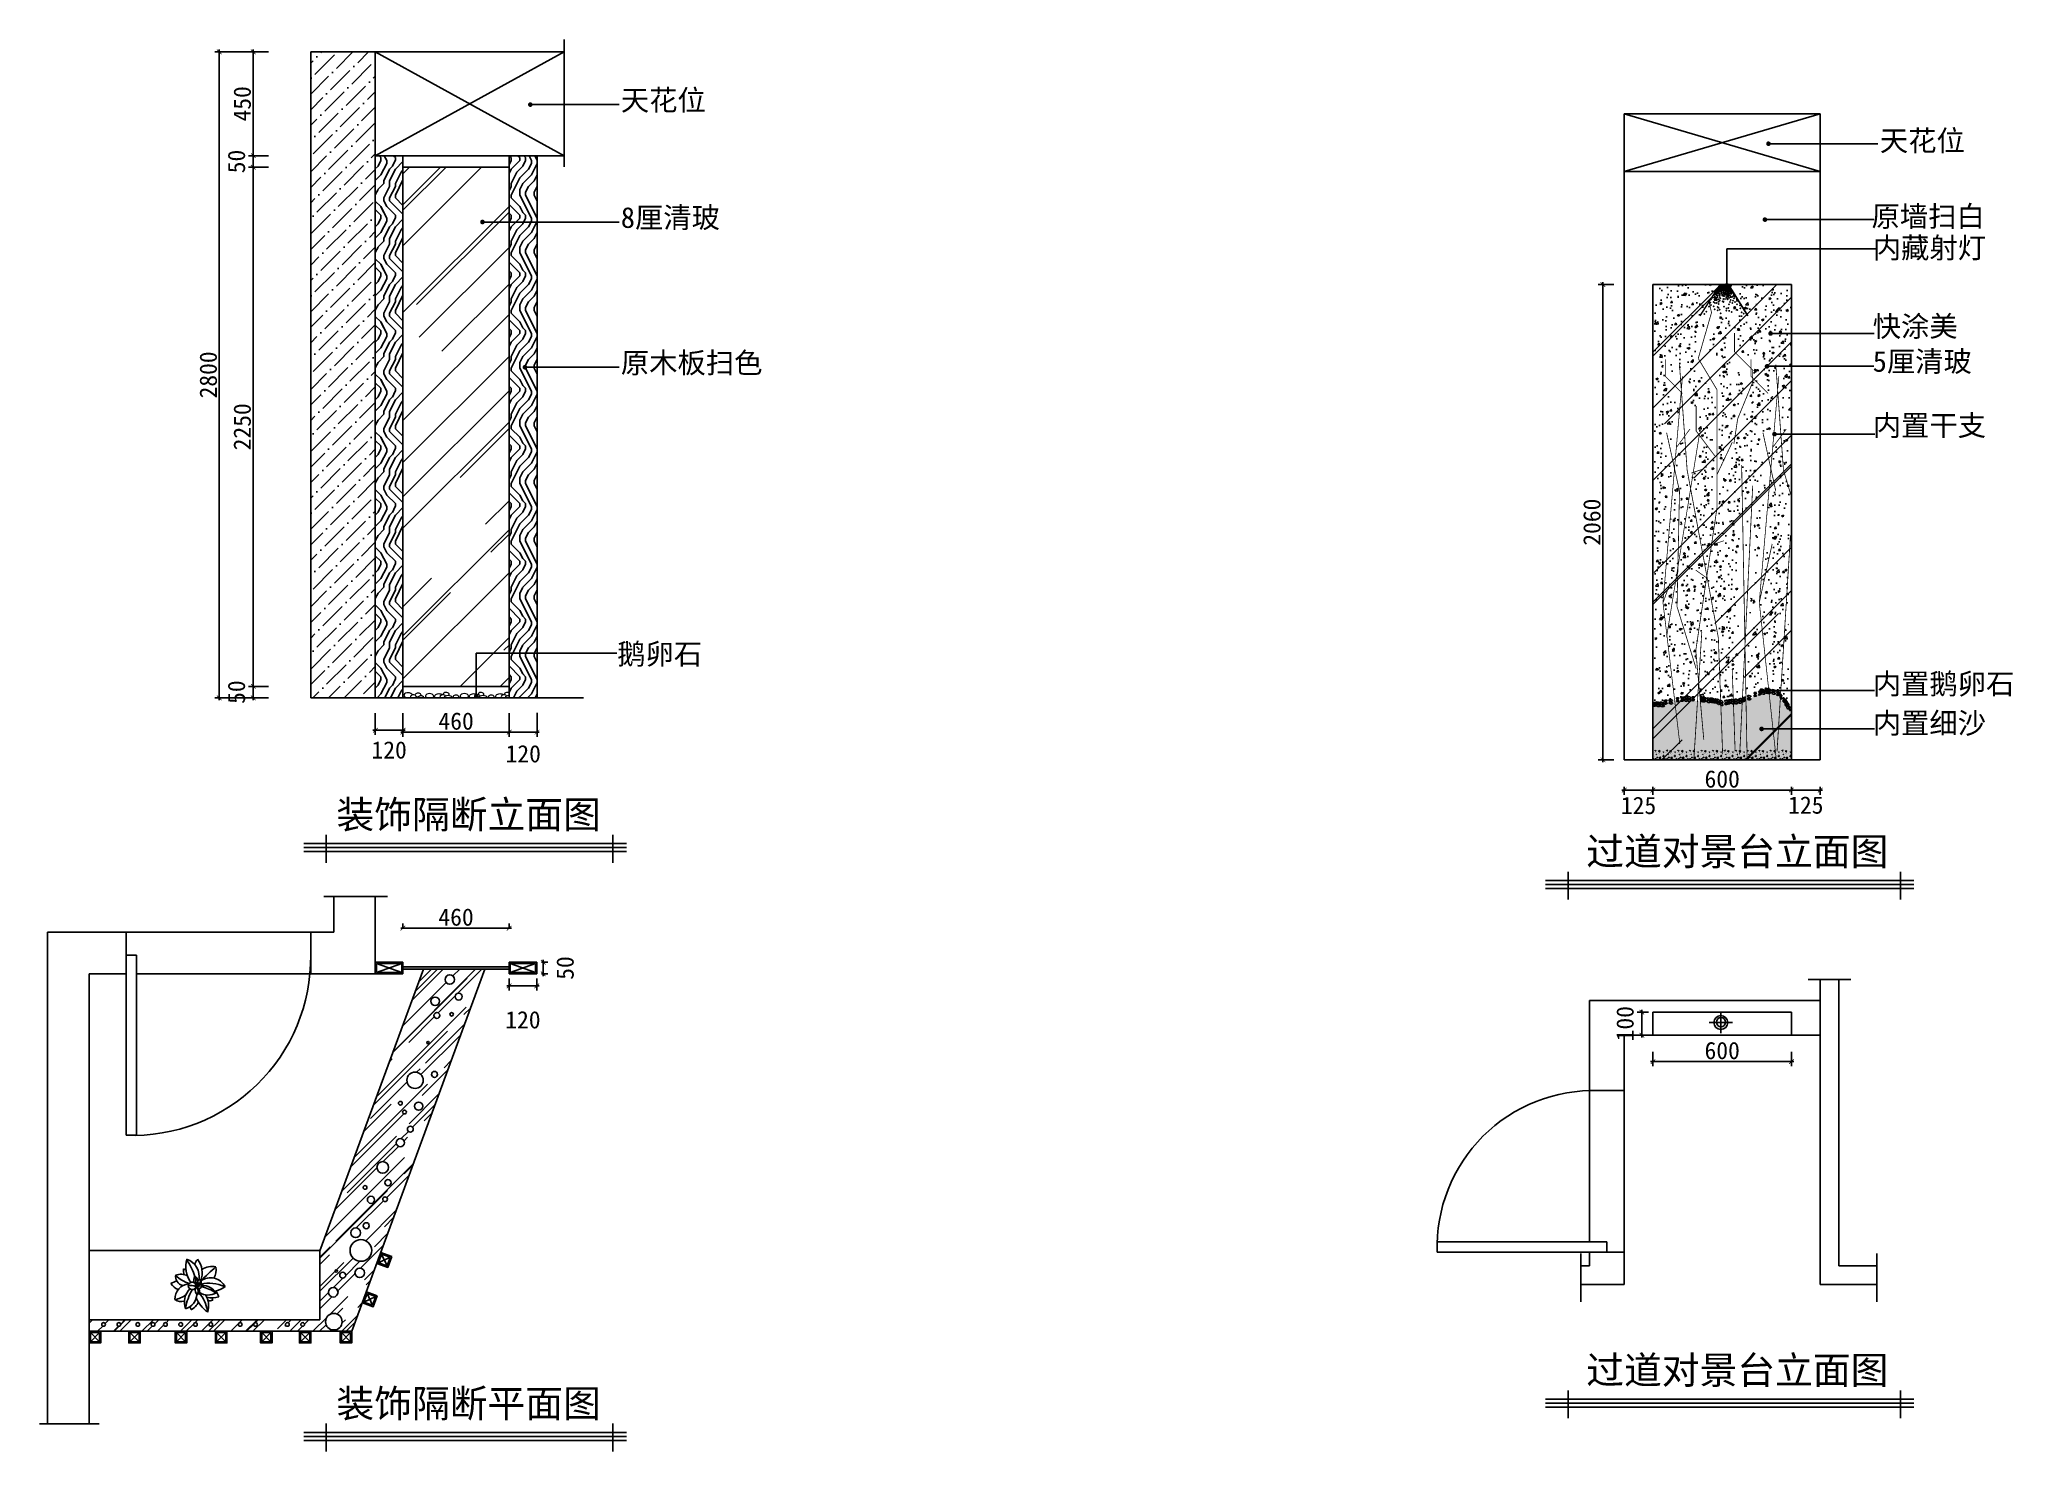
# Model space of a CAD drawing. Header units: millimetres. Extents: x 71641 to 191108, y -23091 to 29972.
# Drawn here: x 78020 to 86571, y -17186 to -11066 of the extents above; entities that cross this region are included whole.
import ezdxf

# ---------------------------------------------------------------- set-up
doc = ezdxf.new("R2010")
doc.units = ezdxf.units.MM
for name, color, linetype in [('00', 1, 'Continuous'), ('LAYER3-02', 3, 'Continuous'), ('LAYER4-015', 4, 'Continuous'), ('Q', 1, 'Continuous'), ('TREE', 86, 'Continuous'), ('ZHUWU', 80, 'Continuous'), ('填充', 8, 'Continuous')]:
    doc.layers.add(name, color=color, linetype=linetype)
doc.layers.add('8', color=8, linetype='Continuous', lineweight=0)
doc.styles.add('30', font='SimSun.ttf', dxfattribs={"height": 75})
doc.styles.get("Standard").update_dxf_attribs({"font": 'SimSun.ttf', "height": 150})
doc.dimstyles.new('30', dxfattribs={"dimscale": 0, "dimtxt": 90, "dimasz": 20, "dimexe": 20, "dimexo": 20, "dimgap": 10, "dimtad": 1, "dimdec": 0, "dimzin": 0, "dimdsep": 46, "dimtxsty": '30', "dimblk": 'ARCHTICK', "dimcen": 20, "dimdle": 10, "dimclrd": 8, "dimclre": 8, "dimclrt": 2, "dimadec": 0, "dimazin": 0, "dimtfac": 1, "dimtdec": 0, "dimtmove": 2, "dimatfit": 3, "dimldrblk": 'DOT', "dimfxl": 0, "dimtolj": 2, "dimtzin": 0, "dimlwd": -1, "dimarcsym": 0})
pattern_1 = [(50, (0, -9085.08), (91.092334, -7.96954), [9.525, -104.775]), (355, (0, -9085.08), (-17.62141, 95.52832), [7.62, -83.82]), (100.451, (7.59, -9085.74), (73.47125, 87.55834), [8.095, -89.045]), (46.1842, (0, -9059.68), (135.53952, -21.02116), [14.2875, -157.1625]), (96.6356, (11.3, -9061.43), (118.70212, 123.71278), [12.1425, -133.5675]), (351.184, (0, -9059.68), (118.7023, 123.71256), [11.43, -125.73]), (21, (12.7, -9066.03), (75.80744, -51.13276), [9.525, -104.775]), (326, (12.7, -9066.03), (30.90101, 92.09398), [7.62, -83.82]), (71.4514, (19.02, -9070.29), (106.708245, 40.96143), [8.095, -89.045]), (37.5, (0, -9085.077), (1.544302, 42.27752), [0, -82.804, 0, -85.09, 0, -84.1375]), (7.5, (0, -9085.077), (33.409831, 50.090287), [0, -48.514, 0, -80.899, 0, -32.0675]), (327.5, (-28.32, -9085.077), (67.795298, -2.864372), [0, -31.75, 0, -99.06, 0, -131.445]), (317.5, (-41.02, -9085.077), (74.06459, 12.713246), [0, -41.275, 0, -65.786, 0, -93.345])]

msp = doc.modelspace()

# ---------------------------------------------------------------- texts
at = {"color": 2, "char_height": 90, "attachment_point": 1, "style": '30'}
for s, insert in [('天花位', (80539.9, -11283.4)), ('天花位', (85996.4, -11458.9)), ('8厘清玻', (80539.9, -11792.3)), ('原墙扫白', (85960.2, -11787)), ('内藏射灯', (85965.4, -11923.7)), ('快涂美', (85965.4, -12263.7)), ('原木板扫色', (80539.9, -12421.9)), ('5厘清玻', (85965.4, -12415.9)), ('内置干支', (85965.4, -12693.7)), ('鹅卵石', (80524.1, -13684.3)), ('内置鹅卵石', (85965.4, -13813.7)), ('内置细沙', (85965.4, -13983.7))]:
    msp.add_mtext(s, dxfattribs=dict(at, insert=insert))
at = {"color": 8, "char_height": 120, "width": 4291.546, "attachment_point": 3}
for s, insert in [('{\\C2;装饰隔断立面图}', (80453.1, -14365.2)), ('{\\C2;过道对景台立面图}', (86033.4, -14525.3)), ('{\\C2;过道对景台立面图}', (86033.4, -16773.5)), ('{\\C2;装饰隔断平面图}', (80453.1, -16917.8))]:
    msp.add_mtext(s, dxfattribs=dict(at, insert=insert))

# ---------------------------------------------------------------- blocks, each defined once
blk = doc.blocks.new('_ARCHTICK')
at = {"color": 0, "linetype": 'ByBlock', "const_width": 0.15}
blk.add_lwpolyline([(-0.5, -0.5), (0.5, 0.5)], dxfattribs=at)
blk = doc.blocks.new('*D111')
at = {"color": 8}
blk.add_line((80185.6, -15167.9), (80045.6, -15167.9), dxfattribs=at)
at = {"color": 8, "lineweight": -2}
for p, q in [((80055.6, -15135.5), (80055.6, -15187.9)), ((80175.6, -15135.5), (80175.6, -15187.9))]:
    blk.add_line(p, q, dxfattribs=at)
at = {"layer": 'Defpoints', "color": 0}
for p in [(80055.6, -15115.5), (80175.6, -15115.5), (80055.6, -15167.9)]:
    blk.add_point(p, dxfattribs=at)
at = {"color": 8, "xscale": 20, "yscale": 20, "zscale": 20}
for p, rotation in [((80055.6, -15167.9), 180.000000000007), ((80175.6, -15167.9), 6.95443702625198e-12)]:
    blk.add_blockref('_ARCHTICK', p, dxfattribs=dict(at, rotation=rotation))
at = {"color": 2, "insert": (80115.6, -15315.4), "char_height": 75, "attachment_point": 5, "style": '30'}
blk.add_mtext('\\A2;120', dxfattribs=at)
blk = doc.blocks.new('_Dot')
at = {"color": 0, "linetype": 'ByBlock', "lineweight": -2}
blk.add_line((-0.5, 0), (-1, 0), dxfattribs=at)
at = {"color": 0, "linetype": 'ByBlock', "const_width": 0.5}
blk.add_lwpolyline([(-0.25, 0, 1), (0.25, 0, 1)], format="xyb", close=True, dxfattribs=at)
blk = doc.blocks.new('DOT')
at = {"color": 0, "linetype": 'ByBlock'}
blk.add_line((-0.5, 0), (-1, 0), dxfattribs=at)
at = {"color": 0, "linetype": 'ByBlock', "const_width": 0.5}
blk.add_lwpolyline([(-0.25, 0, 1), (0.25, 0, 1)], format="xyb", close=True, dxfattribs=at)
blk = doc.blocks.new('*D112')
at = {"color": 8}
blk.add_line((80065.6, -14917.7), (79585.8, -14917.7), dxfattribs=at)
at = {"color": 8, "lineweight": -2}
for p, q in [((79595.8, -14921), (79595.8, -14897.7)), ((80055.6, -14921), (80055.6, -14897.7))]:
    blk.add_line(p, q, dxfattribs=at)
at = {"layer": 'Defpoints', "color": 0}
for p in [(79595.8, -14917.7), (79595.8, -14941), (80055.6, -14941)]:
    blk.add_point(p, dxfattribs=at)
at = {"color": 8, "xscale": 20, "yscale": 20, "zscale": 20}
for p, rotation in [((79595.8, -14917.7), 179.9999999999964), ((80055.6, -14917.7), 359.9999999999963)]:
    blk.add_blockref('_ARCHTICK', p, dxfattribs=dict(at, rotation=rotation))
at = {"color": 2, "insert": (79825.7, -14870.2), "char_height": 75, "attachment_point": 5, "style": '30'}
blk.add_mtext('\\A2;460', dxfattribs=at)
blk = doc.blocks.new('*D113')
at = {"color": 8, "lineweight": -2}
for p, q in [((80195.6, -15065.5), (80223.5, -15065.5)), ((80195.6, -15115.5), (80223.5, -15115.5))]:
    blk.add_line(p, q, dxfattribs=at)
at = {"color": 8}
blk.add_line((80203.5, -15125.5), (80203.5, -15055.5), dxfattribs=at)
at = {"layer": 'Defpoints', "color": 0}
for p in [(80175.6, -15065.5), (80175.6, -15115.5), (80203.5, -15065.5)]:
    blk.add_point(p, dxfattribs=at)
at = {"color": 8, "xscale": 20, "yscale": 20, "zscale": 20}
for p, rotation in [((80203.5, -15065.5), 90), ((80203.5, -15115.5), 270)]:
    blk.add_blockref('_ARCHTICK', p, dxfattribs=dict(at, rotation=rotation))
at = {"color": 2, "insert": (80298.7, -15090.5), "char_height": 75, "attachment_point": 5, "rotation": 90, "style": '30'}
blk.add_mtext('\\A2;50', dxfattribs=at)
blk = doc.blocks.new('*D114')
at = {"color": 8, "lineweight": -2}
for p, q in [((79475.8, -13985.7), (79475.8, -14079.7)), ((79595.8, -13985.7), (79595.8, -14079.7))]:
    blk.add_line(p, q, dxfattribs=at)
at = {"color": 8}
blk.add_line((79465.8, -14059.7), (79605.8, -14059.7), dxfattribs=at)
at = {"layer": 'Defpoints', "color": 0}
for p in [(79475.8, -13965.7), (79595.8, -13965.7), (79595.8, -14059.7)]:
    blk.add_point(p, dxfattribs=at)
at = {"color": 8, "xscale": 20, "yscale": 20, "zscale": 20, "rotation": 180}
blk.add_blockref('_ARCHTICK', (79475.8, -14059.7), dxfattribs=at)
at = {"color": 8, "xscale": 20, "yscale": 20, "zscale": 20}
blk.add_blockref('_ARCHTICK', (79595.8, -14059.7), dxfattribs=at)
at = {"color": 2, "insert": (79535.8, -14145.9), "char_height": 75, "attachment_point": 5, "style": '30'}
blk.add_mtext('\\A2;120', dxfattribs=at)
blk = doc.blocks.new('*D115')
at = {"color": 8, "lineweight": -2}
for p, q in [((80056.3, -13985.7), (80056.3, -14088.1)), ((79595.8, -14044.6), (79595.8, -14088.1))]:
    blk.add_line(p, q, dxfattribs=at)
at = {"color": 8}
blk.add_line((79585.8, -14068.1), (80066.3, -14068.1), dxfattribs=at)
at = {"layer": 'Defpoints', "color": 0}
for p in [(80056.3, -13965.7), (79595.8, -14024.6), (80056.3, -14068.1)]:
    blk.add_point(p, dxfattribs=at)
at = {"color": 8, "xscale": 20, "yscale": 20, "zscale": 20, "rotation": 180}
blk.add_blockref('_ARCHTICK', (79595.8, -14068.1), dxfattribs=at)
at = {"color": 8, "xscale": 20, "yscale": 20, "zscale": 20}
blk.add_blockref('_ARCHTICK', (80056.3, -14068.1), dxfattribs=at)
at = {"color": 2, "insert": (79826, -14020.6), "char_height": 75, "attachment_point": 5, "style": '30'}
blk.add_mtext('\\A2;460', dxfattribs=at)
blk = doc.blocks.new('*D116')
at = {"color": 8, "lineweight": -2}
for p, q in [((80056.3, -13985.7), (80056.3, -14088.1)), ((80176.6, -13984.1), (80176.6, -14088.1))]:
    blk.add_line(p, q, dxfattribs=at)
at = {"color": 8}
blk.add_line((80046.3, -14068.1), (80186.6, -14068.1), dxfattribs=at)
at = {"layer": 'Defpoints', "color": 0}
for p in [(80056.3, -13965.7), (80176.6, -13964.1), (80176.6, -14068.1)]:
    blk.add_point(p, dxfattribs=at)
at = {"color": 8, "xscale": 20, "yscale": 20, "zscale": 20, "rotation": 180}
blk.add_blockref('_ARCHTICK', (80056.3, -14068.1), dxfattribs=at)
at = {"color": 8, "xscale": 20, "yscale": 20, "zscale": 20}
blk.add_blockref('_ARCHTICK', (80176.6, -14068.1), dxfattribs=at)
at = {"color": 2, "insert": (80116.9, -14162.2), "char_height": 75, "attachment_point": 5, "style": '30'}
blk.add_mtext('\\A2;120', dxfattribs=at)
blk = doc.blocks.new('*D117')
at = {"color": 8, "lineweight": -2}
for p, q in [((79012.9, -13869.6), (78926.9, -13869.6)), ((79012.9, -13919.6), (78926.9, -13919.6))]:
    blk.add_line(p, q, dxfattribs=at)
at = {"color": 8}
blk.add_line((78946.9, -13929.6), (78946.9, -13859.6), dxfattribs=at)
at = {"layer": 'Defpoints', "color": 0}
for p in [(78946.9, -13869.6), (79032.9, -13869.6), (79032.9, -13919.6)]:
    blk.add_point(p, dxfattribs=at)
at = {"color": 8, "xscale": 20, "yscale": 20, "zscale": 20}
for p, rotation in [((78946.9, -13869.6), 90), ((78946.9, -13919.6), 270)]:
    blk.add_blockref('_ARCHTICK', p, dxfattribs=dict(at, rotation=rotation))
at = {"color": 2, "insert": (78874.4, -13894.6), "char_height": 75, "attachment_point": 5, "rotation": 90, "style": '30'}
blk.add_mtext('\\A2;50', dxfattribs=at)
blk = doc.blocks.new('*D118')
at = {"color": 8, "lineweight": -2}
for p, q in [((79012.9, -11619.6), (78926.9, -11619.6)), ((79012.9, -13869.6), (78926.9, -13869.6))]:
    blk.add_line(p, q, dxfattribs=at)
at = {"color": 8}
blk.add_line((78946.9, -13879.6), (78946.9, -11609.6), dxfattribs=at)
at = {"layer": 'Defpoints', "color": 0}
for p in [(78946.9, -11619.6), (79032.9, -11619.6), (79032.9, -13869.6)]:
    blk.add_point(p, dxfattribs=at)
at = {"color": 8, "xscale": 20, "yscale": 20, "zscale": 20}
for p, rotation in [((78946.9, -11619.6), 90), ((78946.9, -13869.6), 270)]:
    blk.add_blockref('_ARCHTICK', p, dxfattribs=dict(at, rotation=rotation))
at = {"color": 2, "insert": (78899.4, -12744.6), "char_height": 75, "attachment_point": 5, "rotation": 90, "style": '30'}
blk.add_mtext('\\A2;2250', dxfattribs=at)
blk = doc.blocks.new('*D119')
at = {"color": 8, "lineweight": -2}
for p, q in [((79012.9, -11569.6), (78926.9, -11569.6)), ((79012.9, -11619.6), (78926.9, -11619.6))]:
    blk.add_line(p, q, dxfattribs=at)
at = {"color": 8}
blk.add_line((78946.9, -11629.6), (78946.9, -11559.6), dxfattribs=at)
at = {"layer": 'Defpoints', "color": 0}
for p in [(78946.9, -11569.6), (79032.9, -11569.6), (79032.9, -11619.6)]:
    blk.add_point(p, dxfattribs=at)
at = {"color": 8, "xscale": 20, "yscale": 20, "zscale": 20}
for p, rotation in [((78946.9, -11569.6), 90), ((78946.9, -11619.6), 270)]:
    blk.add_blockref('_ARCHTICK', p, dxfattribs=dict(at, rotation=rotation))
at = {"color": 2, "insert": (78874.4, -11594.6), "char_height": 75, "attachment_point": 5, "rotation": 90, "style": '30'}
blk.add_mtext('\\A2;50', dxfattribs=at)
blk = doc.blocks.new('*D120')
at = {"color": 8}
blk.add_line((78946.9, -11579.6), (78946.9, -11109.6), dxfattribs=at)
at = {"color": 8, "lineweight": -2}
for p, q in [((79012.9, -11119.6), (78926.9, -11119.6)), ((79012.9, -11569.6), (78926.9, -11569.6))]:
    blk.add_line(p, q, dxfattribs=at)
at = {"layer": 'Defpoints', "color": 0}
for p in [(78946.9, -11119.6), (79032.9, -11119.6), (79032.9, -11569.6)]:
    blk.add_point(p, dxfattribs=at)
at = {"color": 8, "xscale": 20, "yscale": 20, "zscale": 20}
for p, rotation in [((78946.9, -11119.6), 90), ((78946.9, -11569.6), 270)]:
    blk.add_blockref('_ARCHTICK', p, dxfattribs=dict(at, rotation=rotation))
at = {"color": 2, "insert": (78899.4, -11344.6), "char_height": 75, "attachment_point": 5, "rotation": 90, "style": '30'}
blk.add_mtext('\\A2;450', dxfattribs=at)
blk = doc.blocks.new('*D121')
at = {"color": 8}
blk.add_line((78799.7, -11109.6), (78799.7, -13929.6), dxfattribs=at)
at = {"color": 8, "lineweight": -2}
for p, q in [((79012.9, -11119.6), (78779.7, -11119.6)), ((79012.9, -13919.6), (78779.7, -13919.6))]:
    blk.add_line(p, q, dxfattribs=at)
at = {"layer": 'Defpoints', "color": 0}
for p in [(79032.9, -11119.6), (78799.7, -13919.6), (79032.9, -13919.6)]:
    blk.add_point(p, dxfattribs=at)
at = {"color": 8, "xscale": 20, "yscale": 20, "zscale": 20}
for p, rotation in [((78799.7, -11119.6), 90), ((78799.7, -13919.6), 270)]:
    blk.add_blockref('_ARCHTICK', p, dxfattribs=dict(at, rotation=rotation))
at = {"color": 2, "insert": (78752.2, -12519.6), "char_height": 75, "attachment_point": 5, "rotation": 90, "style": '30'}
blk.add_mtext('\\A2;2800', dxfattribs=at)
blk = doc.blocks.new('erg')
at = {"layer": '8', "color": 8}
blk.add_line((106247, -13516), (106409, -13774), dxfattribs=at)
at = {"layer": 'Q', "color": 8}
blk.add_line((106169, -13516), (106008, -13774), dxfattribs=at)
at = {"layer": 'Q', "color": 5}
for p, q in [((106248, -13511), (106168, -13511)), ((106247, -13511), (106169, -13511)), ((106169, -13516), (106169, -13511)), ((106169, -13516), (106247, -13516)), ((106247, -13516), (106247, -13511))]:
    blk.add_line(p, q, dxfattribs=at)
for p in [(106160, -13537), (106161, -13530), (106162, -13529), (106164, -13532), (106165, -13523), (106165, -13537), (106166, -13521), (106166, -13528), (106167, -13526), (106167, -13527), (106167, -13537), (106168, -13525), (106169, -13522), (106170, -13517), (106170, -13518), (106170, -13519), (106170, -13523), (106171, -13523), (106171, -13534), (106173, -13529), (106174, -13517), (106175, -13520), (106175, -13532), (106176, -13518), (106176, -13520), (106178, -13521), (106178, -13523), (106179, -13517), (106179, -13518), (106179, -13523), (106179, -13530), (106180, -13519), (106180, -13522), (106180, -13523), (106180, -13523), (106180, -13526), (106181, -13517), (106181, -13521), (106181, -13525), (106182, -13532), (106183, -13517), (106183, -13523), (106184, -13520), (106184, -13528), (106184, -13537), (106185, -13517), (106187, -13518), (106187, -13520), (106187, -13520), (106188, -13519), (106188, -13524), (106188, -13528), (106189, -13528), (106190, -13518), (106191, -13517), (106192, -13517), (106192, -13521), (106192, -13523), (106192, -13527), (106192, -13527), (106193, -13518), (106193, -13520), (106193, -13533), (106194, -13517), (106194, -13526), (106194, -13537), (106196, -13519), (106196, -13519), (106197, -13521), (106197, -13523), (106198, -13518), (106198, -13528), (106199, -13518), (106199, -13521), (106199, -13522), (106200, -13519), (106200, -13536), (106201, -13517), (106202, -13520), (106202, -13524), (106203, -13518), (106203, -13519), (106203, -13521), (106203, -13527), (106204, -13523), (106204, -13523), (106204, -13531), (106205, -13531), (106206, -13517), (106206, -13520), (106206, -13523), (106207, -13521), (106207, -13526), (106207, -13536), (106208, -13518), (106208, -13525), (106210, -13520), (106210, -13520), (106210, -13522), (106210, -13538), (106211, -13518), (106211, -13521), (106212, -13519), (106212, -13530), (106212, -13532), (106213, -13521), (106215, -13521), (106215, -13534), (106216, -13517), (106216, -13520), (106216, -13523), (106216, -13525), (106216, -13528), (106216, -13536), (106217, -13518), (106218, -13531), (106219, -13522), (106219, -13537), (106220, -13517), (106220, -13519), (106220, -13523), (106221, -13518), (106222, -13519), (106223, -13517), (106223, -13520), (106223, -13525), (106223, -13527), (106223, -13530), (106224, -13517), (106224, -13521), (106224, -13527), (106226, -13537), (106227, -13519), (106227, -13520), (106227, -13522), (106227, -13528), (106228, -13532), (106228, -13534), (106228, -13537), (106229, -13516), (106230, -13519), (106230, -13522), (106231, -13518), (106231, -13534), (106232, -13517), (106232, -13520), (106233, -13525), (106234, -13518), (106234, -13519), (106234, -13523), (106234, -13527), (106234, -13536), (106235, -13531), (106237, -13517), (106237, -13520), (106237, -13524), (106237, -13526), (106237, -13532), (106238, -13517), (106238, -13517), (106239, -13518), (106239, -13531), (106239, -13534), (106240, -13519), (106240, -13522), (106242, -13528), (106243, -13517), (106244, -13523), (106245, -13516), (106245, -13520), (106245, -13528), (106245, -13536), (106246, -13522), (106246, -13535), (106246, -13537), (106249, -13538), (106251, -13528), (106254, -13531), (106257, -13536), (106074, -13684), (106098, -13675), (106099, -13649), (106102, -13626), (106115, -13658), (106121, -13700), (106122, -13613), (106123, -13627), (106128, -13589), (106128, -13601), (106132, -13646), (106137, -13613), (106138, -13572), (106139, -13664), (106142, -13564), (106142, -13615), (106143, -13562), (106145, -13578), (106145, -13583), (106148, -13577), (106149, -13591), (106150, -13551), (106152, -13562), (106152, -13641), (106154, -13548), (106155, -13572), (106155, -13606), (106156, -13564), (106159, -13544), (106159, -13585), (106159, -13658), (106160, -13569), (106163, -13601), (106164, -13542), (106164, -13558), (106165, -13549), (106165, -13623), (106165, -13675), (106166, -13567), (106167, -13557), (106168, -13591), (106172, -13540), (106173, -13577), (106175, -13583), (106176, -13562), (106177, -13613), (106178, -13543), (106178, -13548), (106178, -13549), (106178, -13577), (106178, -13604), (106178, -13635), (106179, -13540), (106180, -13548), (106180, -13551), (106181, -13542), (106182, -13561), (106182, -13592), (106183, -13560), (106184, -13588), (106185, -13592), (106188, -13617), (106189, -13568), (106190, -13556), (106190, -13588), (106190, -13593), (106193, -13550), (106193, -13568), (106194, -13576), (106196, -13542), (106196, -13562), (106197, -13542), (106197, -13551), (106197, -13565), (106197, -13581), (106198, -13592), (106199, -13539), (106200, -13632), (106201, -13541), (106201, -13550), (106203, -13607), (106205, -13561), (106205, -13589), (106207, -13695), (106209, -13544), (106209, -13550), (106209, -13551), (106210, -13555), (106210, -13607), (106211, -13541), (106211, -13561), (106211, -13567), (106211, -13575), (106212, -13579), (106213, -13557), (106213, -13591), (106213, -13656), (106215, -13633), (106216, -13547), (106216, -13554), (106219, -13559), (106219, -13651), (106222, -13597), (106222, -13604), (106223, -13600), (106224, -13551), (106224, -13561), (106227, -13558), (106228, -13550), (106228, -13576), (106228, -13586), (106229, -13540), (106229, -13548), (106230, -13557), (106234, -13572), (106235, -13539), (106235, -13562), (106238, -13543), (106238, -13625), (106239, -13555), (106241, -13542), (106241, -13589), (106243, -13551), (106244, -13540), (106244, -13602), (106244, -13615), (106245, -13542), (106245, -13550), (106245, -13554), (106245, -13567), (106245, -13647), (106246, -13554), (106246, -13588), (106247, -13571), (106251, -13550), (106252, -13557), (106252, -13674), (106253, -13549), (106253, -13563), (106253, -13574), (106253, -13587), (106254, -13550), (106254, -13635), (106255, -13570), (106258, -13588), (106260, -13547), (106261, -13541), (106261, -13604), (106261, -13699), (106262, -13560), (106263, -13575), (106264, -13619), (106266, -13604), (106269, -13552), (106269, -13567), (106270, -13583), (106270, -13665), (106271, -13561), (106272, -13566), (106273, -13576), (106274, -13593), (106280, -13618), (106283, -13573), (106283, -13666), (106284, -13580), (106284, -13592), (106284, -13641), (106286, -13622), (106287, -13583), (106290, -13619), (106291, -13593), (106294, -13656), (106295, -13692), (106303, -13620), (106317, -13683), (106318, -13634), (106322, -13662), (106334, -13696), (106044, -13755), (106061, -13742), (106070, -13709), (106096, -13723), (106143, -13740), (106171, -13707), (106188, -13729), (106236, -13753), (106243, -13721), (106262, -13727), (106287, -13718), (106356, -13739), (106373, -13756)]:
    blk.add_point(p, dxfattribs=at)
blk = doc.blocks.new('*D444')
at = {"color": 8, "lineweight": -2}
for p, q in [((84993, -15281.9), (84944.8, -15281.9)), ((84993, -15381.9), (84944.8, -15381.9))]:
    blk.add_line(p, q, dxfattribs=at)
at = {"color": 8}
blk.add_line((84964.8, -15271.9), (84964.8, -15391.9), dxfattribs=at)
at = {"layer": 'Defpoints', "color": 0}
for p in [(85013, -15281.9), (84964.8, -15381.9), (85013, -15381.9)]:
    blk.add_point(p, dxfattribs=at)
at = {"color": 8, "xscale": 20, "yscale": 20, "zscale": 20}
for p, rotation in [((84964.8, -15281.9), 90), ((84964.8, -15381.9), 270)]:
    blk.add_blockref('_ARCHTICK', p, dxfattribs=dict(at, rotation=rotation))
at = {"color": 2, "insert": (84892.3, -15331.9), "char_height": 75, "attachment_point": 5, "rotation": 90, "style": '30'}
blk.add_mtext('\\A2;100', dxfattribs=at)
blk = doc.blocks.new('*D445')
at = {"color": 8, "lineweight": -2}
for p, q in [((85013, -15454.1), (85013, -15516.1)), ((85613, -15454.1), (85613, -15516.1))]:
    blk.add_line(p, q, dxfattribs=at)
at = {"color": 8}
blk.add_line((85003, -15496.1), (85623, -15496.1), dxfattribs=at)
at = {"layer": 'Defpoints', "color": 0}
for p in [(85013, -15434.1), (85613, -15434.1), (85613, -15496.1)]:
    blk.add_point(p, dxfattribs=at)
at = {"color": 8, "xscale": 20, "yscale": 20, "zscale": 20, "rotation": 180}
blk.add_blockref('_ARCHTICK', (85013, -15496.1), dxfattribs=at)
at = {"color": 8, "xscale": 20, "yscale": 20, "zscale": 20}
blk.add_blockref('_ARCHTICK', (85613, -15496.1), dxfattribs=at)
at = {"color": 2, "insert": (85313, -15448.6), "char_height": 75, "attachment_point": 5, "style": '30'}
blk.add_mtext('\\A2;600', dxfattribs=at)
blk = doc.blocks.new('*D446')
at = {"color": 8}
blk.add_line((84878, -14319.1), (85023, -14319.1), dxfattribs=at)
at = {"color": 8, "lineweight": -2}
for p, q in [((84888, -14304.5), (84888, -14339.1)), ((85013, -14304.5), (85013, -14339.1))]:
    blk.add_line(p, q, dxfattribs=at)
at = {"layer": 'Defpoints', "color": 0}
for p in [(84888, -14284.5), (85013, -14284.5), (85013, -14319.1)]:
    blk.add_point(p, dxfattribs=at)
at = {"color": 8, "xscale": 20, "yscale": 20, "zscale": 20, "rotation": 180}
blk.add_blockref('_ARCHTICK', (84888, -14319.1), dxfattribs=at)
at = {"color": 8, "xscale": 20, "yscale": 20, "zscale": 20}
blk.add_blockref('_ARCHTICK', (85013, -14319.1), dxfattribs=at)
at = {"color": 2, "insert": (84950.5, -14386.2), "char_height": 75, "attachment_point": 5, "style": '30'}
blk.add_mtext('\\A2;125', dxfattribs=at)
blk = doc.blocks.new('*D447')
at = {"color": 8}
blk.add_line((85003, -14319.1), (85623, -14319.1), dxfattribs=at)
at = {"color": 8, "lineweight": -2}
for p, q in [((85013, -14304.5), (85013, -14339.1)), ((85613, -14304.5), (85613, -14339.1))]:
    blk.add_line(p, q, dxfattribs=at)
at = {"layer": 'Defpoints', "color": 0}
for p in [(85013, -14284.5), (85613, -14284.5), (85613, -14319.1)]:
    blk.add_point(p, dxfattribs=at)
at = {"color": 8, "xscale": 20, "yscale": 20, "zscale": 20, "rotation": 180}
blk.add_blockref('_ARCHTICK', (85013, -14319.1), dxfattribs=at)
at = {"color": 8, "xscale": 20, "yscale": 20, "zscale": 20}
blk.add_blockref('_ARCHTICK', (85613, -14319.1), dxfattribs=at)
at = {"color": 2, "insert": (85313, -14271.6), "char_height": 75, "attachment_point": 5, "style": '30'}
blk.add_mtext('\\A2;600', dxfattribs=at)
blk = doc.blocks.new('*D448')
at = {"color": 8}
blk.add_line((85603, -14319.1), (85748, -14319.1), dxfattribs=at)
at = {"color": 8, "lineweight": -2}
for p, q in [((85613, -14304.5), (85613, -14339.1)), ((85738, -14304.5), (85738, -14339.1))]:
    blk.add_line(p, q, dxfattribs=at)
at = {"layer": 'Defpoints', "color": 0}
for p in [(85613, -14284.5), (85738, -14284.5), (85738, -14319.1)]:
    blk.add_point(p, dxfattribs=at)
at = {"color": 8, "xscale": 20, "yscale": 20, "zscale": 20, "rotation": 180}
blk.add_blockref('_ARCHTICK', (85613, -14319.1), dxfattribs=at)
at = {"color": 8, "xscale": 20, "yscale": 20, "zscale": 20}
blk.add_blockref('_ARCHTICK', (85738, -14319.1), dxfattribs=at)
at = {"color": 2, "insert": (85675.5, -14384.7), "char_height": 75, "attachment_point": 5, "style": '30'}
blk.add_mtext('\\A2;125', dxfattribs=at)
blk = doc.blocks.new('*D449')
at = {"color": 8, "lineweight": -2}
for p, q in [((84842.7, -12127.9), (84776.2, -12127.9)), ((84842.7, -14187.9), (84776.2, -14187.9))]:
    blk.add_line(p, q, dxfattribs=at)
at = {"color": 8}
blk.add_line((84796.2, -14197.9), (84796.2, -12117.9), dxfattribs=at)
at = {"layer": 'Defpoints', "color": 0}
for p in [(84796.2, -12127.9), (84862.7, -12127.9), (84862.7, -14187.9)]:
    blk.add_point(p, dxfattribs=at)
at = {"color": 8, "xscale": 20, "yscale": 20, "zscale": 20}
for p, rotation in [((84796.2, -12127.9), 90), ((84796.2, -14187.9), 270)]:
    blk.add_blockref('_ARCHTICK', p, dxfattribs=dict(at, rotation=rotation))
at = {"color": 2, "insert": (84748.7, -13157.9), "char_height": 75, "attachment_point": 5, "rotation": 90, "style": '30'}
blk.add_mtext('\\A2;2060', dxfattribs=at)

# ---------------------------------------------------------------- dimensions: what is measured, and where the dimension line sits
at = {"color": 3}
for p1, p2, distance, picture, middle in [((79032.9, -11119.6), (79032.9, -13919.6), -233.3, '*D121', (78752.2, -12519.6)), ((80055.6, -14941), (79595.8, -14941), -23.3, '*D112', (79825.7, -14870.2)), ((80175.6, -15115.5), (80055.6, -15115.5), 52.3, '*D111', (80115.6, -15315.4))]:
    dim = msp.add_aligned_dim(p1=p1, p2=p2, distance=distance, dimstyle='30', override={"dimscale": 1, "dimtxt": 75, "dimldrblk": 'DOT'}, dxfattribs=at)
    dim.commit()
    dim.dimension.update_dxf_attribs({"geometry": picture, "text_midpoint": middle})
for base, p1, p2, angle, picture, middle in [((78946.9, -11119.6), (79032.9, -11569.6), (79032.9, -11119.6), 270, '*D120', (78899.4, -11344.6)), ((78946.9, -11569.6), (79032.9, -11619.6), (79032.9, -11569.6), 270, '*D119', (78874.4, -11594.6)), ((78946.9, -11619.6), (79032.9, -13869.6), (79032.9, -11619.6), 270, '*D118', (78899.4, -12744.6)), ((78946.9, -13869.6), (79032.9, -13919.6), (79032.9, -13869.6), 270, '*D117', (78874.4, -13894.6)), ((80056.2691, -14068.1352), (79595.7739, -14024.5707), (80056.2691, -13965.6951), 180, '*D115', (79826.0215, -14020.6352))]:
    dim = msp.add_linear_dim(base=base, p1=p1, p2=p2, angle=angle, dimstyle='30', override={"dimscale": 1, "dimtxt": 75, "dimldrblk": 'DOT'}, dxfattribs=at)
    dim.commit()
    dim.dimension.update_dxf_attribs({"geometry": picture, "text_midpoint": middle})
for p1, p2, distance, picture, middle in [((84862.7, -14187.9), (84862.7, -12127.9), 66.5, '*D449', (84748.7, -13157.9)), ((85013, -15281.9), (85013, -15381.9), -48.1, '*D444', (84892.3, -15331.9)), ((85013, -15434.1), (85613, -15434.1), -62.1, '*D445', (85313, -15448.6))]:
    dim = msp.add_aligned_dim(p1=p1, p2=p2, distance=distance, dimstyle='30', override={"dimscale": 1, "dimtxt": 75, "dimldrblk": 'DOT'})
    dim.commit()
    dim.dimension.update_dxf_attribs({"geometry": picture, "text_midpoint": middle})
for base, p1, p2, angle, picture, middle, dimtype in [((79595.8, -14059.7), (79475.8, -13965.7), (79595.8, -13965.7), 0, '*D114', (79535.8, -14145.9), 161), ((80176.6, -14068.1), (80056.3, -13965.7), (80176.6, -13964.1), 180, '*D116', (80116.9, -14162.2), 160), ((80203.5, -15065.5), (80175.6, -15115.5), (80175.6, -15065.5), 90, '*D113', (80298.7, -15090.5), 161)]:
    dim = msp.add_linear_dim(base=base, p1=p1, p2=p2, angle=angle, dimstyle='30', override={"dimscale": 1, "dimtxt": 75, "dimldrblk": 'DOT'}, dxfattribs=at)
    dim.commit()
    dim.dimension.update_dxf_attribs({"geometry": picture, "text_midpoint": middle, "dimtype": dimtype})
dim = msp.add_linear_dim(base=(85613, -14319.1), p1=(85013, -14284.5), p2=(85613, -14284.5), angle=180, dimstyle='30', override={"dimscale": 1, "dimtxt": 75, "dimldrblk": 'DOT'})
dim.commit()
dim.dimension.update_dxf_attribs({"geometry": '*D447', "text_midpoint": (85313, -14271.6)})
for base, p1, p2, angle, picture, middle, dimtype in [((85013, -14319.1), (84888, -14284.5), (85013, -14284.5), 0, '*D446', (84950.5, -14386.2), 161), ((85738, -14319.1), (85613, -14284.5), (85738, -14284.5), 180, '*D448', (85675.5, -14384.7), 160)]:
    dim = msp.add_linear_dim(base=base, p1=p1, p2=p2, angle=angle, dimstyle='30', override={"dimscale": 1, "dimtxt": 75, "dimldrblk": 'DOT'})
    dim.commit()
    dim.dimension.update_dxf_attribs({"geometry": picture, "text_midpoint": middle, "dimtype": dimtype})

# ---------------------------------------------------------------- hatches: boundary and pattern name
h = msp.add_hatch()
h.set_pattern_fill('ANSI36', color=8, scale=15, style=0)
h.set_pattern_definition([(45, (0, -7790.323), (25.25697, 92.60889), [119.0625, -23.8125, 0, -23.8125])])
h.paths.add_polyline_path([(79475.8, -11119.6), (79195.8, -11119.6), (79195.8, -13919.6), (79475.8, -13919.6)])
h = msp.add_hatch()
h.set_pattern_fill('ENDGRAIN', color=30, scale=250, angle=90, style=0, pattern_type=2)
h.set_pattern_definition([(90, (1e-14, -7590.32), (-250, 250), [12.5, -237.5]), (90, (-25, -7765.32), (-250, 250), [25, -225]), (90, (-37.5, -7602.82), (-250, 250), [12.5, -237.5]), (90, (-62.5, -7752.82), (-250, 250), [12.5, -237.5]), (90, (-75, -7602.82), (-250, 250), [12.5, -237.5]), (90, (-87.5, -7740.32), (-250, 250), [12.5, -237.5]), (90, (-100, -7602.82), (-250, 250), [12.5, -237.5]), (90, (-125, -7740.32), (-250, 250), [12.5, -137.5, 12.5, -87.5]), (90, (-150, -7740.32), (-250, 250), [25, -125, 12.5, -87.5]), (90, (-187.5, -7752.82), (-250, 250), [12.5, -37.5, 12.5, -100, 12.5, -75]), (90, (-212.5, -7765.32), (-250, 250), [12.5, -50, 25, -162.5]), (90, (-225, -7602.82), (-250, 250), [12.5, -237.5]), (90, (-237.5, -7765.32), (-250, 250), [12.5, -62.5, 12.5, -162.5]), (135, (0, -7790.32), (-250, 4e-14), [35.35525, -318.19814]), (135, (1e-14, -7577.82), (-250, 4e-14), [70.7107, -282.8427]), (135, (-125, -7577.82), (-250, 4e-14), [17.6775, -335.8759]), (135, (-150, -7790.32), (-250, 4e-14), [53.033, -300.5204]), (135, (-150, -7577.82), (-250, 4e-14), [88.38835, -265.16504]), (135, (-187.5, -7577.82), (-250, 4e-14), [53.033, -300.5204]), (45, (-212.5, -7627.82), (7e-14, 250), [17.6775, -335.8759]), (45, (-12.5, -7715.32), (7e-14, 250), [35.35525, -318.19814]), (45, (-112.5, -7702.82), (7e-14, 250), [35.35525, -318.19814]), (45, (-62.5, -7627.82), (7e-14, 250), [35.35525, -318.19814]), (45, (-162.5, -7640.32), (7e-14, 250), [35.35525, -318.19814]), (45, (-187.5, -7627.82), (7e-14, 250), [53.033, -300.5204]), (45, (-37.5, -7690.32), (7e-14, 250), [53.033, -300.5204]), (45, (-50, -7652.82), (7e-14, 250), [53.033, -300.5204]), (45, (-137.5, -7690.32), (7e-14, 250), [53.033, -300.5204]), (45, (-150, -7665.32), (7e-14, 250), [53.033, -300.5204]), (116.56505, (-50, -7777.82), (-1e-07, 250), [27.95085, -531.06615]), (116.56505, (-37.5, -7590.32), (-1e-07, 250), [111.8034, -447.2136]), (116.56505, (-75, -7590.32), (-1e-07, 250), [111.8034, -447.2136]), (116.56505, (-100, -7590.32), (-1e-07, 250), [111.8035, -167.5, 55.9025, -223.811]), (116.56505, (-137.5, -7565.32), (-1e-07, 250), [27.95085, -531.06615]), (116.56505, (-225, -7790.32), (-1e-07, 250), [27.95085, -531.06615]), (116.56505, (-225, -7590.32), (-1e-07, 250), [55.9017, -503.1153]), (63.43495, (8e-15, -7652.82), (1e-07, 250), [55.9017, -503.1153]), (63.43495, (-62.5, -7740.32), (1e-07, 250), [55.9017, -503.1153]), (63.43495, (-25, -7740.32), (1e-07, 250), [27.95085, -531.0653]), (63.43495, (-87.5, -7727.82), (1e-07, 250), [83.85255, -475.16444]), (63.43495, (-87.5, -7677.82), (1e-07, 250), [55.9017, -503.1153]), (63.43495, (-100, -7652.82), (1e-07, 250), [55.9017, -503.1153]), (63.43495, (-125, -7727.82), (1e-07, 250), [27.95085, -531.0653]), (63.43495, (-150, -7715.32), (1e-07, 250), [27.95085, -531.0653]), (63.43495, (-200, -7615.32), (1e-07, 250), [27.95085, -531.0653]), (63.43495, (-112.5, -7627.82), (1e-07, 250), [27.95085, -531.0653]), (63.43495, (-187.5, -7740.32), (1e-07, 250), [83.85255, -475.16444]), (63.43495, (-212.5, -7752.82), (1e-07, 250), [55.9017, -503.1153]), (63.43495, (-137.5, -7615.32), (1e-07, 250), [27.95, -251.55, 27.95, -251.567]), (63.43495, (-187.5, -7690.32), (1e-07, 250), [55.9017, -503.1153]), (63.43495, (-212.5, -7677.82), (1e-07, 250), [55.9017, -503.1153]), (63.43495, (-237.5, -7752.82), (1e-07, 250), [55.9017, -503.1153]), (63.43495, (-237.5, -7677.82), (1e-07, 250), [55.9017, -503.1153])])
h.paths.add_polyline_path([(79475.8, -13919.6), (79595.8, -13919.6), (79595.8, -11569.6), (79475.8, -11569.6)])
h = msp.add_hatch()
h.set_pattern_fill('AR-RROOF', color=140, scale=13, angle=45, style=0)
h.set_pattern_definition([(45, (0, -7790.32), (280.184, 747.1573), [4953, -660.4, 1651, -330.2]), (45, (193.8, -7363.04), (-544.024, 77.0506), [990.6, -108.966, 1981.2, -247.65]), (45, (-81.72, -7475.12), (1057.69457, 1370.5667), [2641.6, -462.28, 1320.8, -330.2])])
h.paths.add_polyline_path([(80055.3, -11619.6), (79595.8, -11619.6), (79595.8, -13869.6), (80055.3, -13869.6)])
h = msp.add_hatch()
h.set_pattern_fill('ENDGRAIN', color=30, scale=250, angle=90, style=0, pattern_type=2)
h.set_pattern_definition([(90, (2, -7590.32), (-250, 250), [12.5, -237.5]), (90, (-23, -7765.32), (-250, 250), [25, -225]), (90, (-35.5, -7602.82), (-250, 250), [12.5, -237.5]), (90, (-60.5, -7752.82), (-250, 250), [12.5, -237.5]), (90, (-73, -7602.82), (-250, 250), [12.5, -237.5]), (90, (-85.5, -7740.32), (-250, 250), [12.5, -237.5]), (90, (-98, -7602.82), (-250, 250), [12.5, -237.5]), (90, (-123, -7740.32), (-250, 250), [12.5, -137.5, 12.5, -87.5]), (90, (-148, -7740.32), (-250, 250), [25, -125, 12.5, -87.5]), (90, (-185.5, -7752.82), (-250, 250), [12.5, -37.5, 12.5, -100, 12.5, -75]), (90, (-210.5, -7765.32), (-250, 250), [12.5, -50, 25, -162.5]), (90, (-223, -7602.82), (-250, 250), [12.5, -237.5]), (90, (-235.5, -7765.32), (-250, 250), [12.5, -62.5, 12.5, -162.5]), (135, (2, -7790.32), (-250, 4e-14), [35.35525, -318.19814]), (135, (2, -7577.82), (-250, 4e-14), [70.7107, -282.8427]), (135, (-123, -7577.82), (-250, 4e-14), [17.6775, -335.8759]), (135, (-148, -7790.32), (-250, 4e-14), [53.033, -300.5204]), (135, (-148, -7577.82), (-250, 4e-14), [88.38835, -265.16504]), (135, (-185.5, -7577.82), (-250, 4e-14), [53.033, -300.5204]), (45, (-210.5, -7627.82), (7e-14, 250), [17.6775, -335.8759]), (45, (-10.5, -7715.32), (7e-14, 250), [35.35525, -318.19814]), (45, (-110.5, -7702.82), (7e-14, 250), [35.35525, -318.19814]), (45, (-60.5, -7627.82), (7e-14, 250), [35.35525, -318.19814]), (45, (-160.5, -7640.32), (7e-14, 250), [35.35525, -318.19814]), (45, (-185.5, -7627.82), (7e-14, 250), [53.033, -300.5204]), (45, (-35.5, -7690.32), (7e-14, 250), [53.033, -300.5204]), (45, (-48, -7652.82), (7e-14, 250), [53.033, -300.5204]), (45, (-135.5, -7690.32), (7e-14, 250), [53.033, -300.5204]), (45, (-148, -7665.32), (7e-14, 250), [53.033, -300.5204]), (116.56505, (-48, -7777.82), (-1e-07, 250), [27.95085, -531.06615]), (116.56505, (-35.5, -7590.32), (-1e-07, 250), [111.8034, -447.2136]), (116.56505, (-73, -7590.32), (-1e-07, 250), [111.8034, -447.2136]), (116.56505, (-98, -7590.32), (-1e-07, 250), [111.8035, -167.5, 55.9025, -223.811]), (116.56505, (-135.5, -7565.32), (-1e-07, 250), [27.95085, -531.06615]), (116.56505, (-223, -7790.32), (-1e-07, 250), [27.95085, -531.06615]), (116.56505, (-223, -7590.32), (-1e-07, 250), [55.9017, -503.1153]), (63.43495, (2, -7652.82), (1e-07, 250), [55.9017, -503.1153]), (63.43495, (-60.5, -7740.32), (1e-07, 250), [55.9017, -503.1153]), (63.43495, (-23, -7740.32), (1e-07, 250), [27.95085, -531.0653]), (63.43495, (-85.5, -7727.82), (1e-07, 250), [83.85255, -475.16444]), (63.43495, (-85.5, -7677.82), (1e-07, 250), [55.9017, -503.1153]), (63.43495, (-98, -7652.82), (1e-07, 250), [55.9017, -503.1153]), (63.43495, (-123, -7727.82), (1e-07, 250), [27.95085, -531.0653]), (63.43495, (-148, -7715.32), (1e-07, 250), [27.95085, -531.0653]), (63.43495, (-198, -7615.32), (1e-07, 250), [27.95085, -531.0653]), (63.43495, (-110.5, -7627.82), (1e-07, 250), [27.95085, -531.0653]), (63.43495, (-185.5, -7740.32), (1e-07, 250), [83.85255, -475.16444]), (63.43495, (-210.5, -7752.82), (1e-07, 250), [55.9017, -503.1153]), (63.43495, (-135.5, -7615.32), (1e-07, 250), [27.95, -251.55, 27.95, -251.567]), (63.43495, (-185.5, -7690.32), (1e-07, 250), [55.9017, -503.1153]), (63.43495, (-210.5, -7677.82), (1e-07, 250), [55.9017, -503.1153]), (63.43495, (-235.5, -7752.82), (1e-07, 250), [55.9017, -503.1153]), (63.43495, (-235.5, -7677.82), (1e-07, 250), [55.9017, -503.1153])])
h.paths.add_polyline_path([(80055.3, -13919.6), (80177.6, -13919.6), (80177.6, -11569.6), (80055.3, -11569.6)])
h = msp.add_hatch()
h.set_pattern_fill('AR-RROOF', color=155, scale=15, angle=45, style=0)
h.set_pattern_definition([(45, (0, -9085.08), (323.2892, 862.1046), [5715, -762, 1905, -381]), (45, (223.6, -8592.06), (-627.72, 88.9045), [1143, -125.73, 2286, -285.75]), (45, (-94.3, -8721.38), (1220.4168, 1581.4231), [3048, -533.4, 1524, -381])])
h.paths.add_polyline_path([(85013, -12127.9), (85613, -12127.9), (85613, -14187.9), (85013, -14187.9)])
h = msp.add_hatch()
h.set_pattern_fill('AR-CONC', color=193, scale=0.5, style=0)
h.set_pattern_definition(pattern_1)
edge = h.paths.add_edge_path()
edge.add_line((85020.4, -13953.2), (85020.4, -12127.9))
edge.add_line((85020.4, -12127.9), (85613, -12127.9))
edge.add_line((85613, -12127.9), (85597.5, -13960.7))
edge.add_line((85597.5, -13960.7), (85555.9, -13904.1))
edge.add_line((85555.9, -13904.1), (85604.9, -13064.3))
edge.add_line((85604.9, -13064.3), (85582.7, -12949.4))
edge.add_line((85582.7, -12949.4), (85564.1, -12482.7))
edge.add_line((85564.1, -12482.7), (85534.5, -12545.7))
edge.add_line((85534.5, -12545.7), (85515.9, -12882.8))
edge.add_line((85515.9, -12882.8), (85504.8, -12745.7))
edge.add_line((85504.8, -12745.7), (85471.5, -12808.7))
edge.add_line((85471.5, -12808.7), (85501.1, -12986.5))
edge.add_line((85501.1, -12986.5), (85452.9, -13497.7))
edge.add_line((85452.9, -13497.7), (85486.3, -13875.5))
edge.add_line((85486.3, -13875.5), (85415.9, -13908.9))
edge.add_line((85415.9, -13908.9), (85460.3, -13008.7))
edge.add_line((85460.3, -13008.7), (85430.7, -12986.5))
edge.add_line((85430.7, -12986.5), (85415.9, -13349.5))
edge.add_line((85415.9, -13349.5), (85415.9, -13286.5))
edge.add_line((85415.9, -13286.5), (85397.3, -12905))
edge.add_line((85397.3, -12905), (85389.9, -12971.7))
edge.add_line((85389.9, -12971.7), (85378.8, -13934.8))
edge.add_line((85378.8, -13934.8), (85360.2, -13934.8))
edge.add_line((85360.2, -13934.8), (85349.1, -13786.6))
edge.add_line((85349.1, -13786.6), (85330.6, -13838.5))
edge.add_line((85330.6, -13838.5), (85363.9, -13927.4))
edge.add_line((85363.9, -13927.4), (85297.2, -13927.4))
edge.add_line((85297.2, -13927.4), (85308.3, -13649.6))
edge.add_line((85308.3, -13649.6), (85249, -13416.2))
edge.add_line((85249, -13416.2), (85267.6, -13253.2))
edge.add_line((85267.6, -13253.2), (85345.4, -13242.1))
edge.add_line((85345.4, -13242.1), (85319.5, -13212.5))
edge.add_line((85319.5, -13212.5), (85278.7, -13231))
edge.add_line((85278.7, -13231), (85308.3, -12968))
edge.add_line((85308.3, -12968), (85375.1, -12801.3))
edge.add_line((85375.1, -12801.3), (85445.5, -12553.1))
edge.add_line((85445.5, -12553.1), (85456.6, -12464.2))
edge.add_line((85456.6, -12464.2), (85449.2, -12423.4))
edge.add_line((85449.2, -12423.4), (85404.7, -12442))
edge.add_line((85404.7, -12442), (85375.1, -12397.5))
edge.add_line((85375.1, -12397.5), (85378.8, -12316))
edge.add_line((85378.8, -12316), (85330.6, -12327.1))
edge.add_line((85330.6, -12327.1), (85338, -12445.7))
edge.add_line((85338, -12445.7), (85412.1, -12542))
edge.add_line((85412.1, -12542), (85323.2, -12897.6))
edge.add_line((85323.2, -12897.6), (85297.2, -12912.4))
edge.add_line((85297.2, -12912.4), (85304.6, -12549.4))
edge.add_line((85304.6, -12549.4), (85245.3, -12419.7))
edge.add_line((85245.3, -12419.7), (85289.8, -12260.4))
edge.add_line((85289.8, -12260.4), (85267.6, -12160.4))
edge.add_line((85267.6, -12160.4), (85230.5, -12219.7))
edge.add_line((85230.5, -12219.7), (85234.2, -12353.1))
edge.add_line((85234.2, -12353.1), (85182.3, -12475.3))
edge.add_line((85182.3, -12475.3), (85282.4, -12608.7))
edge.add_line((85282.4, -12608.7), (85286.1, -12823.5))
edge.add_line((85286.1, -12823.5), (85204.5, -12790.2))
edge.add_line((85204.5, -12790.2), (85204.5, -12697.6))
edge.add_line((85204.5, -12697.6), (85204.5, -12649.4))
edge.add_line((85204.5, -12649.4), (85171.2, -12690.1))
edge.add_line((85171.2, -12690.1), (85174.9, -12775.3))
edge.add_line((85174.9, -12775.3), (85171.2, -12701.3))
edge.add_line((85171.2, -12701.3), (85167.5, -12586.4))
edge.add_line((85167.5, -12586.4), (85163.8, -12460.5))
edge.add_line((85163.8, -12460.5), (85148.9, -12460.5))
edge.add_line((85148.9, -12460.5), (85115.6, -12512.3))
edge.add_line((85115.6, -12512.3), (85115.6, -12571.6))
edge.add_line((85115.6, -12571.6), (85100.7, -12527.2))
edge.add_line((85100.7, -12527.2), (85085.9, -12486.4))
edge.add_line((85085.9, -12486.4), (85085.9, -12442))
edge.add_line((85085.9, -12442), (85052.5, -12438.3))
edge.add_line((85052.5, -12438.3), (85067.4, -12571.6))
edge.add_line((85067.4, -12571.6), (85134.1, -12660.5))
edge.add_line((85134.1, -12660.5), (85111.8, -12708.7))
edge.add_line((85111.8, -12708.7), (85089.6, -12738.3))
edge.add_line((85089.6, -12738.3), (85104.4, -12779.1))
edge.add_line((85104.4, -12779.1), (85104.4, -12819.8))
edge.add_line((85104.4, -12819.8), (85063.7, -12771.6))
edge.add_line((85063.7, -12771.6), (85048.8, -12771.6))
edge.add_line((85048.8, -12771.6), (85067.4, -12834.6))
edge.add_line((85067.4, -12834.6), (85093.3, -12949.4))
edge.add_line((85093.3, -12949.4), (85056.2, -13475.5))
edge.add_line((85056.2, -13475.5), (85097, -13923.7))
edge.add_line((85097, -13923.7), (85029.1, -13948.7))
h = msp.add_hatch()
h.set_pattern_fill('AR-CONC', color=193, scale=0.5, style=0)
h.set_pattern_definition(pattern_1)
edge = h.paths.add_edge_path()
edge.add_line((85129.9, -13286), (85134, -13022.7))
edge.add_line((85134, -13022.7), (85113.7, -12927.5))
edge.add_line((85113.7, -12927.5), (85118.8, -12837.4))
edge.add_line((85118.8, -12837.4), (85149.2, -12798.9))
edge.add_line((85149.2, -12798.9), (85157.3, -12950.8))
edge.add_line((85157.3, -12950.8), (85171.5, -13015.6))
edge.add_line((85171.5, -13015.6), (85130.1, -13272.8))
h = msp.add_hatch()
h.set_pattern_fill('AR-CONC', color=193, scale=0.5, style=0)
h.set_pattern_definition(pattern_1)
h.paths.add_polyline_path([(85248.1, -13369.1), (85176.7, -13022.4), (85186.9, -12939.5), (85229, -12931.9), (85241.8, -12929.3), (85235.4, -12922.9), (85193.3, -12937), (85216.3, -12787.6), (85287.7, -12887.1), (85286.4, -13092.6)])
h = msp.add_hatch()
h.set_pattern_fill('AR-CONC', color=193, scale=0.5, style=0)
h.set_pattern_definition(pattern_1)
h.paths.add_polyline_path([(85519, -13877.4), (85477.9, -13509), (85534.6, -13248.3), (85527.5, -13242.6), (85490.7, -13421.1), (85485, -13442.1), (85523.3, -12968.4), (85543.2, -13039.3), (85560.2, -13027.9), (85524.7, -12914.6), (85538.9, -12818.2), (85568.7, -12819.6), (85570.1, -12934.4), (85609.8, -13064.8), (85592.8, -13370.9), (85560.2, -13897.3)])
h = msp.add_hatch()
h.set_pattern_fill('AR-CONC', color=193, scale=0.5, style=0)
h.set_pattern_definition(pattern_1)
h.paths.add_polyline_path([(85056.3, -13447.4), (85108.2, -12980.6), (85123, -13012.1), (85119.3, -13357.2), (85074.8, -13616.5), (85054.4, -13501.7), (85085.9, -13416.5), (85066.7, -13447.9)])
h = msp.add_hatch()
h.set_pattern_fill('AR-CONC', color=193, scale=0.5, style=0)
h.set_pattern_definition(pattern_1)
h.paths.add_polyline_path([(85196.9, -13750.3), (85124.5, -13531.3), (85127.5, -13350.7), (85178, -13036.7), (85241.5, -13386.3), (85234.6, -13386.3), (85198.9, -13359.6), (85195.9, -13369.5), (85241.5, -13402.2)])
h = msp.add_hatch()
h.set_pattern_fill('AR-CONC', color=193, scale=0.5, style=0)
h.set_pattern_definition(pattern_1)
edge = h.paths.add_edge_path()
edge.add_line((85219.7, -13907.1), (85217.7, -13852.6))
edge.add_line((85217.7, -13852.6), (85227.6, -13633.7))
edge.add_line((85227.6, -13633.7), (85214.7, -13631.7))
edge.add_line((85214.7, -13631.7), (85250.4, -13417.8))
edge.add_line((85250.4, -13417.8), (85294, -13665.4))
edge.add_line((85294, -13665.4), (85299, -13919.9))
edge.add_line((85299, -13919.9), (85217.7, -13907.1))
h = msp.add_hatch()
h.set_pattern_fill('AR-CONC', color=191, scale=0.5, style=0)
h.set_pattern_definition(pattern_1)
h.paths.add_polyline_path([(85090.1, -13747.1), (85075.8, -13648.3), (85115.9, -13425.6), (85117.3, -13433.2), (85113.5, -13522.5), (85142.2, -13614.7), (85154.1, -13674.4), (85159.9, -13680.6), (85125.5, -13687.3), (85169.9, -13698.9), (85175.2, -13739), (85146, -13727.5), (85119.7, -13730.9), (85094.9, -13745.7)])
h = msp.add_hatch()
h.set_pattern_fill('AR-CONC', color=193, scale=0.5, style=0)
h.set_pattern_definition(pattern_1)
edge = h.paths.add_edge_path()
edge.add_line((85107.4, -13912.2), (85095, -13716))
edge.add_line((85095, -13716), (85144.8, -13663.1))
edge.add_line((85144.8, -13663.1), (85204.1, -13825))
edge.add_line((85204.1, -13825), (85188.5, -13906))
edge.add_line((85188.5, -13906), (85108, -13932))
h = msp.add_hatch()
h.set_pattern_fill('AR-SAND', color=124, scale=0.3, angle=45, style=0)
h.set_pattern_definition([(82.5, (0, -9085.077), (-10.7214405, 10.0426047), [0, -11.5824, 0, -12.954, 0, -12.3825]), (52.5, (0, -9085.077), (-5.670328, 24.7419855), [0, -6.2484, 0, -10.4394, 0, -4.0005]), (12.5, (-6.627, -9091.704), (16.7489948, 16.8099694), [0, -3.81, 0, -13.716, 0, -17.907]), (2.5, (-6.627, -9091.704), (11.4684333, 20.9265234), [0, -1.905, 0, -8.9916, 0, -10.287])])
edge = h.paths.add_edge_path()
edge.add_line((85013, -14187.9), (85130.2, -14187.9))
edge.add_line((85130.2, -14187.9), (85102.9, -13936.4))
edge.add_spline(control_points=[(85102.9, -13936.4), (85098.4, -13936.9), (85068.2, -13941.2), (85038.3, -13947.9), (85013, -13953.7)], knot_values=[9.350853, 9.350853, 9.350853, 9.350853, 23.114277, 101.028801, 101.028801, 101.028801, 101.028801], degree=3, periodic=0)
edge.add_line((85013, -13953.7), (85013, -14187.9))
edge = h.paths.add_edge_path()
edge.add_line((85130.2, -14187.9), (85190.2, -14187.9))
edge.add_line((85190.2, -14187.9), (85206, -13933.2))
edge.add_spline(control_points=[(85206, -13933.2), (85171.4, -13930.8), (85137, -13932), (85102.9, -13936.4)], knot_values=[101.028801, 101.028801, 101.028801, 101.028801, 204.150581, 204.150581, 204.150581, 204.150581], degree=3, periodic=0)
edge.add_line((85102.9, -13936.4), (85130.2, -14187.9))
edge = h.paths.add_edge_path()
edge.add_spline(control_points=[(85207.6, -13933.3), (85207.1, -13933.3), (85206.6, -13933.2), (85206, -13933.2)], knot_values=[204.150581, 204.150581, 204.150581, 204.150581, 205.731062, 205.731062, 205.731062, 205.731062], degree=3, periodic=0)
edge.add_line((85206, -13933.2), (85190.2, -14187.9))
edge.add_line((85190.2, -14187.9), (85218.1, -14187.9))
edge.add_line((85218.1, -14187.9), (85207.6, -13933.3))
edge = h.paths.add_edge_path()
edge.add_line((85218.1, -14187.9), (85334.4, -14187.9))
edge.add_line((85334.4, -14187.9), (85317.1, -13947.6))
edge.add_spline(control_points=[(85317.1, -13947.6), (85288.5, -13945.2), (85251.9, -13937.4), (85215.3, -13933.9), (85207.6, -13933.3)], knot_values=[205.731062, 205.731062, 205.731062, 205.731062, 291.581507, 314.637827, 314.637827, 314.637827, 314.637827], degree=3, periodic=0)
edge.add_line((85207.6, -13933.3), (85218.1, -14187.9))
edge = h.paths.add_edge_path()
edge.add_spline(control_points=[(85409.2, -13935), (85405.1, -13936.8), (85374.7, -13948.9), (85343.9, -13949.9), (85317.1, -13947.6)], knot_values=[314.637827, 314.637827, 314.637827, 314.637827, 327.386613, 407.509402, 407.509402, 407.509402, 407.509402], degree=3, periodic=0)
edge.add_line((85317.1, -13947.6), (85334.4, -14187.9))
edge.add_line((85334.4, -14187.9), (85400.1, -14187.9))
edge.add_line((85400.1, -14187.9), (85409.2, -13935))
edge = h.paths.add_edge_path()
edge.add_spline(control_points=[(85412.6, -13933.5), (85411.5, -13934), (85410.3, -13934.5), (85409.2, -13935)], knot_values=[407.509402, 407.509402, 407.509402, 407.509402, 410.917254, 410.917254, 410.917254, 410.917254], degree=3, periodic=0)
edge.add_line((85409.2, -13935), (85400.1, -14187.9))
edge.add_line((85400.1, -14187.9), (85421, -14187.9))
edge.add_line((85421, -14187.9), (85412.6, -13933.5))
edge = h.paths.add_edge_path()
edge.add_line((85421, -14187.9), (85547.6, -14187.9))
edge.add_line((85547.6, -14187.9), (85515.9, -13894.7))
edge.add_spline(control_points=[(85515.9, -13894.7), (85514, -13894.4), (85482.8, -13891.4), (85447.1, -13917.8), (85412.6, -13933.5)], knot_values=[410.917254, 410.917254, 410.917254, 410.917254, 417.670403, 523.928651, 523.928651, 523.928651, 523.928651], degree=3, periodic=0)
edge.add_line((85412.6, -13933.5), (85421, -14187.9))
edge = h.paths.add_edge_path()
edge.add_spline(control_points=[(85575.6, -13937.2), (85557, -13914.8), (85537.4, -13897.9), (85515.9, -13894.7)], knot_values=[523.928651, 523.928651, 523.928651, 523.928651, 602.721017, 602.721017, 602.721017, 602.721017], degree=3, periodic=0)
edge.add_line((85515.9, -13894.7), (85547.6, -14187.9))
edge.add_line((85547.6, -14187.9), (85563.9, -14187.9))
edge.add_line((85563.9, -14187.9), (85575.6, -13937.2))
edge = h.paths.add_edge_path()
edge.add_line((85563.9, -14187.9), (85613, -14187.9))
edge.add_line((85613, -14187.9), (85613, -13987.9))
edge.add_spline(control_points=[(85613, -13987.9), (85600.7, -13970.1), (85588.3, -13952.4), (85575.6, -13937.2)], knot_values=[602.721017, 602.721017, 602.721017, 602.721017, 656.240786, 656.240786, 656.240786, 656.240786], degree=3, periodic=0)
edge.add_line((85575.6, -13937.2), (85563.9, -14187.9))
h = msp.add_hatch()
h.set_pattern_fill('AR-RROOF', color=130, scale=4, angle=45, style=0)
h.set_pattern_definition([(45, (0, -7936.23), (86.21046, 229.89456), [1524, -203.2, 508, -101.6]), (45, (59.63, -7804.76), (-167.39197, 23.70788), [304.8, -33.528, 609.6, -76.2]), (45, (-25.145, -7839.246), (325.44448, 421.71283), [812.8, -142.24, 406.4, -101.6])])
h.paths.add_polyline_path([(79235.8, -16316.1), (79235.8, -16615.5), (78235.8, -16615.5), (78235.8, -16665.3), (78285.8, -16665.3), (79324, -16665.3), (79374, -16665.3), (79950.3, -15095.5), (79684, -15095.5)])
h.paths.add_polyline_path([(79533, -15954.8, -1), (79482.7, -15954.8, -1)], flags=16)
h.paths.add_polyline_path([(79602.3, -15847.6, -1), (79566.6, -15847.6, -1)], flags=16)
h.paths.add_polyline_path([(79423.3, -16041.6, -1), (79439.4, -16041.6, -1)], flags=16)
h.paths.add_polyline_path([(79544.6, -16021.2, -1), (79517.1, -16021.2, -1)], flags=16)
h.paths.add_polyline_path([(79640.5, -15788.9, -1), (79615, -15788.9, -1)], flags=16)
h.paths.add_polyline_path([(79610.3, -15714.8, -1), (79594.2, -15714.8, -1)], flags=16)
h.paths.add_polyline_path([(79592.5, -15676.5, -1), (79576.3, -15676.5, -1)], flags=16)
h.paths.add_polyline_path([(79472.4, -16095.2, -1), (79441.3, -16095.2, -1)], flags=16)
h.paths.add_polyline_path([(79528.3, -16092.7, -1), (79507.9, -16092.7, -1)], flags=16)
h.paths.add_polyline_path([(79681.4, -15689.3, -1), (79645.6, -15689.3, -1)], flags=16)
h.paths.add_polyline_path([(79612.7, -15576.9, -1), (79683.7, -15576.9, -1)], flags=16)
h.paths.add_polyline_path([(79449.5, -16207.6, -1), (79423.4, -16207.6, -1)], flags=16)
h.paths.add_polyline_path([(79411.6, -16238.2, -1), (79369.5, -16238.2, -1)], flags=16)
h.paths.add_polyline_path([(79745.4, -15551.4, -1), (79719.4, -15551.4, -1)], flags=16)
h.paths.add_polyline_path([(79460.5, -16314.8, -1), (79366.4, -16314.8, -1)], flags=16)
h.paths.add_polyline_path([(79429, -16411.8, -1), (79387.8, -16411.8, -1)], flags=16)
h.paths.add_polyline_path([(79347.4, -16422, -1), (79321.4, -16422, -1)], flags=16)
h.paths.add_polyline_path([(79755.3, -15296.1, -1), (79729.8, -15296.1, -1)], flags=16)
h.paths.add_polyline_path([(79314.1, -16496.1, -1), (79273, -16496.1, -1)], flags=16)
h.paths.add_polyline_path([(79814, -15291, -1), (79798.7, -15291, -1)], flags=16)
h.paths.add_polyline_path([(79716.4, -15234.8, -1), (79753.5, -15234.8, -1)], flags=16)
h.paths.add_polyline_path([(79821.7, -15214.4, -1), (79852.3, -15214.4, -1)], flags=16)
h.paths.add_polyline_path([(79331.9, -16623.7, -1), (79260.3, -16623.7, -1)], flags=16)
h.paths.add_polyline_path([(79778.3, -15140.4, -1), (79819.1, -15140.4, -1)], flags=16)
h.paths.add_polyline_path([(79153, -16635.5, -1), (79169.1, -16635.5, -1)], flags=16)
h.paths.add_polyline_path([(79086.6, -16635.5, -1), (79102.8, -16635.5, -1)], flags=16)
h.paths.add_polyline_path([(78948.9, -16635.5, -1), (78965, -16635.5, -1)], flags=16)
h.paths.add_polyline_path([(78882.5, -16635.5, -1), (78898.7, -16635.5, -1)], flags=16)
h.paths.add_polyline_path([(78754.4, -16635.5, -1), (78770.6, -16635.5, -1)], flags=16)
h.paths.add_polyline_path([(78688.1, -16635.5, -1), (78704.3, -16635.5, -1)], flags=16)
h.paths.add_polyline_path([(78624.3, -16635.5, -1), (78640.5, -16635.5, -1)], flags=16)
h.paths.add_polyline_path([(78558, -16635.5, -1), (78574.1, -16635.5, -1)], flags=16)
h.paths.add_polyline_path([(78504.4, -16635.5, -1), (78520.6, -16635.5, -1)], flags=16)
h.paths.add_polyline_path([(78438.1, -16635.5, -1), (78454.2, -16635.5, -1)], flags=16)
h.paths.add_polyline_path([(78356.5, -16635.5, -1), (78372.6, -16635.5, -1)], flags=16)
h.paths.add_polyline_path([(78290.1, -16635.5, -1), (78306.3, -16635.5, -1)], flags=16)
h = msp.add_hatch()
h.set_pattern_fill('AR-SAND', color=42, scale=0.1, style=0)
h.set_pattern_definition([(37.5, (0, -7936.233), (-0.16000313, 4.89413237), [0, -3.8608, 0, -4.318, 0, -4.1275]), (7.5, (0, -7936.233), (4.49523283, 7.168251), [0, -2.0828, 0, -3.4798, 0, -1.3335]), (327.5, (-3.124, -7936.233), (7.9099237, 0.01437185), [0, -1.27, 0, -4.572, 0, -5.969]), (317.5, (-3.124, -7936.233), (7.6355645, 2.22929323), [0, -0.635, 0, -2.9972, 0, -3.429])])
h.paths.add_polyline_path([(79595.8, -15085.5), (79595.8, -15095.5), (80055.6, -15095.5), (80055.6, -15085.5)])

# ---------------------------------------------------------------- linework, layer by layer
at = {"color": 1}
for p, q in [((80294.4, -11065.5), (80294.4, -11618.1)), ((79529.3, -14780.4), (79252.1, -14780.4)), ((85686.2, -15140), (85870.9, -15140)), ((85013, -15281.9), (85613, -15281.9)), ((85013, -15381.9), (85013, -15281.9)), ((85613, -15381.9), (85613, -15281.9)), ((84700.6, -16537.6), (84700.6, -16328.5)), ((85983.9, -16537.6), (85983.9, -16328.5)), ((78279.5, -17066.3), (78020.3, -17066.3))]:
    msp.add_line(p, q, dxfattribs=at)
for p, q in [((79195.8, -13919.6), (79195.8, -11119.6)), ((79195.8, -11119.6), (79475.8, -11119.6)), ((79475.8, -13919.6), (79475.8, -11119.6)), ((85738, -11387.9), (84888, -11387.9)), ((84888, -14187.9), (84888, -11387.9)), ((85738, -14187.9), (85738, -11387.9)), ((85013, -14187.9), (85013, -12127.9)), ((85613, -12127.9), (85013, -12127.9)), ((85613, -14187.9), (85613, -12127.9)), ((79195.8, -13919.6), (79475.8, -13919.6)), ((85738, -14187.9), (84888, -14187.9)), ((79295.8, -14935.5), (79295.8, -14780.4)), ((79475.8, -15115.5), (79475.8, -14780.4)), ((78055.8, -14935.5), (78055.8, -17066.3)), ((78055.8, -14935.5), (78395.8, -14935.5)), ((79195.8, -14935.5), (79295.8, -14935.5)), ((78235.8, -15115.5), (78235.8, -17066.3)), ((78235.8, -15115.5), (78395.8, -15115.5)), ((79192.5, -15115.5), (79475.8, -15115.5)), ((85738, -16461.9), (85738, -15140)), ((85818, -16381.9), (85818, -15140)), ((84738, -15231.9), (85738, -15231.9)), ((84738, -15621.9), (84738, -15231.9)), ((84888, -15381.9), (85013, -15381.9)), ((84888, -15621.9), (84888, -15381.9)), ((85613, -15381.9), (85738, -15381.9)), ((84738, -15621.9), (84888, -15621.9)), ((84738, -16381.9), (84738, -16321.9)), ((84738, -16321.9), (84888, -16321.9)), ((84888, -16461.9), (84888, -16321.9)), ((84700.6, -16381.9), (84738, -16381.9)), ((85818, -16381.9), (85983.9, -16381.9)), ((84700.6, -16461.9), (84888, -16461.9)), ((85738, -16461.9), (85983.9, -16461.9))]:
    msp.add_line(p, q)
at = {"color": 3}
for p, q in [((79475.8, -11119.6), (80294.4, -11119.6)), ((79475.8, -11569.6), (80294.4, -11569.6)), ((79595.8, -13919.6), (79595.8, -11569.6)), ((80055.3, -13919.6), (80055.3, -11569.6)), ((80177.6, -13919.6), (80177.6, -11569.6)), ((85738, -11637.9), (84888, -11637.9)), ((78395.8, -15035.5), (78395.8, -15815.5)), ((78395.8, -15035.5), (78440.8, -15035.5)), ((78440.8, -15815.5), (78440.8, -15035.5)), ((79235.8, -16316.1), (79684, -15095.5)), ((79374, -16665.3), (79950.3, -15095.5)), ((79475.8, -15065.5), (79595.8, -15065.5)), ((79475.8, -15115.5), (79595.8, -15115.5)), ((79595.8, -15065.5), (79595.8, -15115.5)), ((80175.6, -15065.5), (80055.6, -15065.5)), ((80055.6, -15065.5), (80055.6, -15115.5)), ((80055.6, -15065.5), (80055.6, -15115.5)), ((80055.6, -15065.5), (80055.6, -15115.5)), ((80055.6, -15115.5), (80175.6, -15115.5)), ((80175.6, -15115.5), (80175.6, -15065.5)), ((78395.8, -15815.5), (78440.8, -15815.5)), ((78235.8, -16315.5), (79235.8, -16315.5)), ((79235.8, -16315.5), (79235.8, -16615.5)), ((84078, -16276.9), (84813, -16276.9)), ((84078, -16321.9), (84078, -16276.9)), ((84813, -16321.9), (84078, -16321.9)), ((84813, -16276.9), (84813, -16321.9)), ((78235.8, -16615.5), (79235.8, -16615.5)), ((79324, -16665.3), (78285.8, -16665.3))]:
    msp.add_line(p, q, dxfattribs=at)
at = {"color": 8}
for p, q in [((80294.4, -11569.6), (79475.8, -11119.6)), ((79475.8, -11569.6), (80294.4, -11119.6)), ((84888, -11637.9), (85738, -11387.9)), ((85738, -11637.9), (84888, -11387.9)), ((79195.8, -14935.5), (78395.8, -14935.5)), ((79195.8, -15115.5), (78440.8, -15115.5)), ((79195.8, -15115.5), (79192.5, -15115.5)), ((79590.8, -15110.5), (79480.8, -15070.5)), ((79480.8, -15110.5), (79590.8, -15070.5)), ((80060.6, -15110.5), (80170.6, -15070.5)), ((80170.6, -15110.5), (80060.6, -15070.5)), ((85307.7, -15284.6), (85307.7, -15372.5)), ((85358.3, -15326.8), (85257.2, -15326.8)), ((84738, -15621.8), (84738, -16276.9)), ((84888, -15618.5), (84888, -16321.9)), ((79526.9, -16381.7), (79503.2, -16330.3)), ((79540.8, -16344.2), (79489.4, -16367.9)), ((79463.9, -16552.5), (79440.2, -16501.1)), ((79477.8, -16514.9), (79426.4, -16538.6)), ((78280.8, -16670.3), (78240.8, -16710.3)), ((78280.8, -16710.3), (78240.8, -16670.3)), ((78452.1, -16670.3), (78412.1, -16710.3)), ((78452.1, -16710.3), (78412.1, -16670.3)), ((78653.8, -16670.3), (78613.8, -16710.3)), ((78653.8, -16710.3), (78613.8, -16670.3)), ((78827.9, -16670.3), (78787.9, -16710.3)), ((78827.9, -16710.3), (78787.9, -16670.3)), ((79023.7, -16710.3), (78983.7, -16670.3)), ((79023.7, -16670.3), (78983.7, -16710.3)), ((79191.8, -16710.3), (79151.8, -16670.3)), ((79191.8, -16670.3), (79151.8, -16710.3)), ((79369, -16710.3), (79329, -16670.3)), ((79369, -16670.3), (79329, -16710.3))]:
    msp.add_line(p, q, dxfattribs=at)
at = {"color": 4}
for p, q in [((79595.8, -11619.6), (80055.3, -11619.6)), ((79595.8, -13869.6), (80055.3, -13869.6)), ((80055.6, -15085.5), (79595.8, -15085.5)), ((80055.6, -15095.5), (79595.8, -15095.5))]:
    msp.add_line(p, q, dxfattribs=at)
at = {"color": 0}
for p, q in [((79475.8, -13919.6), (80377.8, -13919.6)), ((78395.8, -14935.5), (78395.8, -15115.5)), ((79195.8, -14935.5), (79195.8, -15115.5)), ((79195.8, -14935.5), (79195.8, -15115.5))]:
    msp.add_line(p, q, dxfattribs=at)
at = {"color": 140}
for p, q in [((79480.8, -15110.5), (79480.8, -15070.5)), ((79480.8, -15070.5), (79590.8, -15070.5)), ((79590.8, -15110.5), (79480.8, -15110.5)), ((79590.8, -15070.5), (79590.8, -15110.5)), ((80060.6, -15070.5), (80060.6, -15110.5)), ((80170.6, -15070.5), (80060.6, -15070.5)), ((80060.6, -15110.5), (80170.6, -15110.5)), ((80170.6, -15110.5), (80170.6, -15070.5))]:
    msp.add_line(p, q, dxfattribs=at)
at = {"color": 2}
msp.add_line((85013, -15381.9), (85613, -15381.9), dxfattribs=at)
msp.add_lwpolyline([(85013, -12127.9), (85613, -12127.9), (85613, -14187.9), (85013, -14187.9)], close=True)
at = {"color": 3}
for points in [[(79547.2, -16341.2), (79529.9, -16388.1), (79483, -16370.8), (79500.3, -16323.9)], [(79484.2, -16512), (79466.9, -16558.9), (79420, -16541.6), (79437.3, -16494.7)], [(78285.8, -16665.3), (78285.8, -16715.3), (78235.8, -16715.3), (78235.8, -16665.3)], [(78457.1, -16665.3), (78457.1, -16715.3), (78407.1, -16715.3), (78407.1, -16665.3)], [(78658.8, -16665.3), (78658.8, -16715.3), (78608.8, -16715.3), (78608.8, -16665.3)], [(78832.9, -16665.3), (78832.9, -16715.3), (78782.9, -16715.3), (78782.9, -16665.3)], [(79028.7, -16665.3), (79028.7, -16715.3), (78978.7, -16715.3), (78978.7, -16665.3)], [(79196.8, -16665.3), (79196.8, -16715.3), (79146.8, -16715.3), (79146.8, -16665.3)], [(79374, -16665.3), (79374, -16715.3), (79324, -16715.3), (79324, -16665.3)]]:
    msp.add_lwpolyline(points, close=True, dxfattribs=at)
at = {"color": 130}
for points in [[(79540.8, -16344.2), (79526.9, -16381.7), (79489.4, -16367.9), (79503.2, -16330.3)], [(79477.8, -16514.9), (79463.9, -16552.5), (79426.4, -16538.6), (79440.2, -16501.1)], [(78280.8, -16670.3), (78280.8, -16710.3), (78240.8, -16710.3), (78240.8, -16670.3)], [(78452.1, -16670.3), (78452.1, -16710.3), (78412.1, -16710.3), (78412.1, -16670.3)], [(78653.8, -16670.3), (78653.8, -16710.3), (78613.8, -16710.3), (78613.8, -16670.3)], [(78827.9, -16670.3), (78827.9, -16710.3), (78787.9, -16710.3), (78787.9, -16670.3)], [(79023.7, -16670.3), (79023.7, -16710.3), (78983.7, -16710.3), (78983.7, -16670.3)], [(79191.8, -16670.3), (79191.8, -16710.3), (79151.8, -16710.3), (79151.8, -16670.3)], [(79369, -16670.3), (79369, -16710.3), (79329, -16710.3), (79329, -16670.3)]]:
    msp.add_lwpolyline(points, close=True, dxfattribs=at)
at = {"color": 8}
for centre, radius in [((79798.7, -15140.4), 20.4), ((79734.9, -15234.8), 18.6), ((79837, -15214.4), 15.3), ((79742.6, -15296.1), 12.8), ((79806.4, -15291), 7.65), ((85307.7, -15325.3), 20), ((79704.3, -15413.6), 5.1), ((79648.2, -15576.9), 35.5), ((79732.4, -15551.4), 13), ((79584.4, -15676.5), 8.07), ((79602.3, -15714.8), 8.07), ((79663.5, -15689.3), 17.9), ((79627.8, -15788.9), 12.8), ((79584.4, -15847.6), 17.9), ((79507.9, -15954.8), 25.1), ((79431.3, -16041.6), 8.07), ((79530.8, -16021.2), 13.7), ((79456.9, -16095.2), 15.5), ((79518.1, -16092.7), 10.2), ((79390.5, -16238.2), 21), ((79436.4, -16207.6), 13), ((79413.5, -16314.8), 47), ((79306.3, -16404.1), 5.1), ((79334.4, -16422), 13), ((79408.4, -16411.8), 20.6), ((79293.6, -16496.1), 20.6), ((79296.1, -16623.7), 35.8), ((78298.2, -16635.5), 8.07), ((78364.5, -16635.5), 8.07), ((78446.2, -16635.5), 8.07), ((78512.5, -16635.5), 8.07), ((78566.1, -16635.5), 8.07), ((78632.4, -16635.5), 8.07), ((78696.2, -16635.5), 8.07), ((78762.5, -16635.5), 8.07), ((78890.6, -16635.5), 8.07), ((78956.9, -16635.5), 8.07), ((79094.7, -16635.5), 8.07), ((79161, -16635.5), 8.07)]:
    msp.add_circle(centre, radius, dxfattribs=at)
at = {"color": 2}
msp.add_circle((85307.2, -15326.8), 29.8, dxfattribs=at)
at = {"color": 8}
for centre, radius, start, end in [((78423.5, -15043.7), 772.3, 267.94184, 0.60771), ((84755.5, -16299.4), 677.9, 88.09789, 181.90211)]:
    msp.add_arc(centre, radius, start, end, dxfattribs=at)
at = {"color": 3}
for p in [(78432.1, -16665.3), (78633.8, -16665.3), (78807.9, -16665.3), (79003.7, -16665.3), (79171.8, -16665.3)]:
    msp.add_point(p, dxfattribs=at)
at = {"layer": '00', "color": 8, "lineweight": -2}
for p, q in [((79263.3, -14513), (79263.3, -14633.9)), ((80505, -14513), (80505, -14633.9)), ((80563.9, -14551.3), (79166.4, -14551.3)), ((80563.9, -14585.4), (79166.4, -14585.4)), ((84644.9, -14673), (84644.9, -14793.9)), ((86085.3, -14673), (86085.3, -14793.9)), ((86144.2, -14711.3), (84547.9, -14711.3)), ((86144.2, -14745.4), (84547.9, -14745.4)), ((84644.9, -16921.3), (84644.9, -17042.2)), ((86085.3, -16921.3), (86085.3, -17042.2)), ((86144.2, -16959.6), (84547.9, -16959.6)), ((86144.2, -16993.7), (84547.9, -16993.7)), ((79263.3, -17065.5), (79263.3, -17186.4)), ((80505, -17065.5), (80505, -17186.4)), ((80563.9, -17103.8), (79166.4, -17103.8)), ((80563.9, -17137.9), (79166.4, -17137.9))]:
    msp.add_line(p, q, dxfattribs=at)
at = {"layer": '00', "color": 2, "lineweight": -2}
for p, q in [((80563.9, -14568.3), (79166.4, -14568.3)), ((86144.2, -14728.4), (84547.9, -14728.4)), ((86144.2, -16976.6), (84547.9, -16976.6)), ((80563.9, -17120.9), (79166.4, -17120.9))]:
    msp.add_line(p, q, dxfattribs=at)
at = {"layer": '8'}
for p, q in [((85013.1, -14183.3), (85015, -14182.6)), ((85015, -14186.2), (85013.1, -14185.6)), ((85014.1, -14175.9), (85014.1, -14175.9)), ((85016.2, -14184.5), (85015, -14182.6)), ((85015, -14186.2), (85016.2, -14184.5)), ((85017.9, -14155.7), (85017.9, -14155.7)), ((85020.3, -14186.2), (85020.5, -14185.7)), ((85020.4, -14172.4), (85020.4, -14172.4)), ((85020.5, -14185.7), (85023.1, -14183.8)), ((85021.4, -14146.7), (85021.7, -14146.2)), ((85022.9, -14149.1), (85021.4, -14146.7)), ((85022.4, -14166.4), (85022.4, -14166.4)), ((85022.9, -14149.1), (85025.5, -14149.1)), ((85026.2, -14183.8), (85023.1, -14183.8)), ((85023.6, -14158.2), (85023.6, -14158.2)), ((85025.5, -14149.1), (85026.7, -14146.7)), ((85028.8, -14185.7), (85026.2, -14183.8)), ((85026.7, -14146.7), (85026.4, -14146.2)), ((85030.3, -14165.5), (85028.6, -14164.5)), ((85028.6, -14166.4), (85028.6, -14164.5)), ((85028.6, -14166.4), (85030.3, -14165.5)), ((85029, -14186.2), (85028.8, -14185.7)), ((85030.1, -14157.4), (85030.1, -14157.4)), ((85030.4, -14172.7), (85030.4, -14172.7)), ((85031, -14177.2), (85033.1, -14176.4)), ((85031, -14179.3), (85031, -14177.2)), ((85033.1, -14180), (85031, -14179.3)), ((85032.6, -14147.4), (85032.6, -14147.4)), ((85034.5, -14178.1), (85033.1, -14176.4)), ((85033.1, -14180), (85034.5, -14178.1)), ((85036.9, -14161.2), (85036.9, -14161.2)), ((85037.6, -14162.4), (85037.6, -14162.4)), ((85039.9, -14153.8), (85038, -14152.1)), ((85038.1, -14149.8), (85040, -14148.1)), ((85038.1, -14152.2), (85038.1, -14149.8)), ((85039.6, -14173.7), (85039.6, -14173.7)), ((85039.9, -14158.7), (85039.9, -14158.7)), ((85042.4, -14148.6), (85040, -14148.1)), ((85040, -14153.8), (85042.4, -14153.1)), ((85040.5, -14180), (85041.4, -14177.4)), ((85041.4, -14182.6), (85040.5, -14180)), ((85044.1, -14183.6), (85041.4, -14182.6)), ((85041.5, -14177.4), (85044.1, -14176.2)), ((85043.6, -14151), (85042.4, -14148.6)), ((85042.4, -14153.1), (85043.6, -14151)), ((85043.1, -14165.2), (85043.1, -14165.2)), ((85046.7, -14177.4), (85044, -14176.2)), ((85044.1, -14183.6), (85046.7, -14182.6)), ((85047.6, -14180), (85046.7, -14177.4)), ((85046.7, -14182.6), (85047.6, -14180)), ((85047.1, -14171.7), (85047.1, -14171.7)), ((85048.9, -14159.4), (85048.9, -14159.4)), ((85052.9, -14151.4), (85052.9, -14151.4)), ((85053.6, -14180.9), (85053.6, -14180.9)), ((85055.7, -14171.9), (85056.9, -14169.5)), ((85056.9, -14174.3), (85055.7, -14171.9)), ((85059.8, -14169.5), (85056.9, -14169.5)), ((85056.9, -14174.3), (85059.8, -14174.3)), ((85057.2, -14155.5), (85058.6, -14154.1)), ((85058.6, -14156.9), (85057.2, -14155.5)), ((85060, -14155.5), (85058.6, -14154.1)), ((85058.6, -14156.9), (85060, -14155.5)), ((85061, -14171.9), (85059.8, -14169.5)), ((85059.8, -14174.3), (85061, -14171.9)), ((85059.9, -14162.2), (85059.9, -14162.2)), ((85062.9, -14183.3), (85065, -14182.6)), ((85062.9, -14185.5), (85062.9, -14183.3)), ((85065, -14186.2), (85062.9, -14185.5)), ((85064.1, -14175.9), (85064.1, -14175.9)), ((85066.2, -14184.5), (85065, -14182.6)), ((85065, -14186.2), (85066.2, -14184.5)), ((85067.9, -14155.7), (85067.9, -14155.7)), ((85070.3, -14186.2), (85070.5, -14185.7)), ((85070.4, -14172.4), (85070.4, -14172.4)), ((85070.5, -14185.7), (85073.1, -14183.8)), ((85071.4, -14146.7), (85071.7, -14146.2)), ((85072.9, -14149.1), (85071.4, -14146.7)), ((85072.4, -14166.4), (85072.4, -14166.4)), ((85072.9, -14149.1), (85075.5, -14149.1)), ((85076.2, -14183.8), (85073.1, -14183.8)), ((85073.6, -14158.2), (85073.6, -14158.2)), ((85075.5, -14149.1), (85076.7, -14146.7)), ((85078.8, -14185.7), (85076.2, -14183.8)), ((85076.7, -14146.7), (85076.4, -14146.2)), ((85080.3, -14165.5), (85078.6, -14164.5)), ((85078.6, -14166.4), (85078.6, -14164.5)), ((85078.6, -14166.4), (85080.3, -14165.5)), ((85079, -14186.2), (85078.8, -14185.7)), ((85080.1, -14157.4), (85080.1, -14157.4)), ((85080.4, -14172.7), (85080.4, -14172.7)), ((85081, -14177.2), (85083.1, -14176.4)), ((85081, -14179.3), (85081, -14177.2)), ((85083.1, -14180), (85081, -14179.3)), ((85082.6, -14147.4), (85082.6, -14147.4)), ((85084.5, -14178.1), (85083.1, -14176.4)), ((85083.1, -14180), (85084.5, -14178.1)), ((85086.9, -14161.2), (85086.9, -14161.2)), ((85087.6, -14162.4), (85087.6, -14162.4)), ((85089.9, -14153.8), (85088, -14152.1)), ((85088.1, -14149.8), (85090, -14148.1)), ((85088.1, -14152.2), (85088.1, -14149.8)), ((85089.6, -14173.7), (85089.6, -14173.7)), ((85089.9, -14158.7), (85089.9, -14158.7)), ((85092.4, -14148.6), (85090, -14148.1)), ((85090, -14153.8), (85092.4, -14153.1)), ((85090.5, -14180), (85091.4, -14177.4)), ((85091.4, -14182.6), (85090.5, -14180)), ((85094.1, -14183.6), (85091.4, -14182.6)), ((85091.5, -14177.4), (85094.1, -14176.2)), ((85093.6, -14151), (85092.4, -14148.6)), ((85092.4, -14153.1), (85093.6, -14151)), ((85093.1, -14165.2), (85093.1, -14165.2)), ((85096.7, -14177.4), (85094, -14176.2)), ((85094.1, -14183.6), (85096.7, -14182.6)), ((85097.6, -14180), (85096.7, -14177.4)), ((85096.7, -14182.6), (85097.6, -14180)), ((85097.1, -14171.7), (85097.1, -14171.7)), ((85098.9, -14159.4), (85098.9, -14159.4)), ((85102.9, -14151.4), (85102.9, -14151.4)), ((85103.6, -14180.9), (85103.6, -14180.9)), ((85105.7, -14171.9), (85106.9, -14169.5)), ((85106.9, -14174.3), (85105.7, -14171.9)), ((85109.8, -14169.5), (85106.9, -14169.5)), ((85106.9, -14174.3), (85109.8, -14174.3)), ((85107.2, -14155.5), (85108.6, -14154.1)), ((85108.6, -14156.9), (85107.2, -14155.5)), ((85110, -14155.5), (85108.6, -14154.1)), ((85108.6, -14156.9), (85110, -14155.5)), ((85111, -14171.9), (85109.8, -14169.5)), ((85109.8, -14174.3), (85111, -14171.9)), ((85109.9, -14162.2), (85109.9, -14162.2)), ((85112.9, -14183.3), (85115, -14182.6)), ((85112.9, -14185.5), (85112.9, -14183.3)), ((85115, -14186.2), (85112.9, -14185.5)), ((85114.1, -14175.9), (85114.1, -14175.9)), ((85116.2, -14184.5), (85115, -14182.6)), ((85115, -14186.2), (85116.2, -14184.5)), ((85117.9, -14155.7), (85117.9, -14155.7)), ((85120.3, -14186.2), (85120.5, -14185.7)), ((85120.4, -14172.4), (85120.4, -14172.4)), ((85120.5, -14185.7), (85123.1, -14183.8)), ((85121.4, -14146.7), (85121.7, -14146.2)), ((85122.9, -14149.1), (85121.4, -14146.7)), ((85122.4, -14166.4), (85122.4, -14166.4)), ((85122.9, -14149.1), (85125.5, -14149.1)), ((85126.2, -14183.8), (85123.1, -14183.8)), ((85123.6, -14158.2), (85123.6, -14158.2)), ((85125.5, -14149.1), (85126.7, -14146.7)), ((85128.8, -14185.7), (85126.2, -14183.8)), ((85126.7, -14146.7), (85126.4, -14146.2)), ((85130.3, -14165.5), (85128.6, -14164.5)), ((85128.6, -14166.4), (85128.6, -14164.5)), ((85128.6, -14166.4), (85130.3, -14165.5)), ((85129, -14186.2), (85128.8, -14185.7)), ((85130.1, -14157.4), (85130.1, -14157.4)), ((85130.4, -14172.7), (85130.4, -14172.7)), ((85131, -14177.2), (85133.1, -14176.4)), ((85131, -14179.3), (85131, -14177.2)), ((85133.1, -14180), (85131, -14179.3)), ((85132.6, -14147.4), (85132.6, -14147.4)), ((85134.5, -14178.1), (85133.1, -14176.4)), ((85133.1, -14180), (85134.5, -14178.1)), ((85136.9, -14161.2), (85136.9, -14161.2)), ((85137.6, -14162.4), (85137.6, -14162.4)), ((85139.9, -14153.8), (85138, -14152.1)), ((85138.1, -14149.8), (85140, -14148.1)), ((85138.1, -14152.2), (85138.1, -14149.8)), ((85139.6, -14173.7), (85139.6, -14173.7)), ((85139.9, -14158.7), (85139.9, -14158.7)), ((85142.4, -14148.6), (85140, -14148.1)), ((85140, -14153.8), (85142.4, -14153.1)), ((85140.5, -14180), (85141.4, -14177.4)), ((85141.4, -14182.6), (85140.5, -14180)), ((85144.1, -14183.6), (85141.4, -14182.6)), ((85141.5, -14177.4), (85144.1, -14176.2)), ((85143.6, -14151), (85142.4, -14148.6)), ((85142.4, -14153.1), (85143.6, -14151)), ((85143.1, -14165.2), (85143.1, -14165.2)), ((85146.7, -14177.4), (85144, -14176.2)), ((85144.1, -14183.6), (85146.7, -14182.6)), ((85147.6, -14180), (85146.7, -14177.4)), ((85146.7, -14182.6), (85147.6, -14180)), ((85147.1, -14171.7), (85147.1, -14171.7)), ((85148.9, -14159.4), (85148.9, -14159.4)), ((85152.9, -14151.4), (85152.9, -14151.4)), ((85153.6, -14180.9), (85153.6, -14180.9)), ((85155.7, -14171.9), (85156.9, -14169.5)), ((85156.9, -14174.3), (85155.7, -14171.9)), ((85159.8, -14169.5), (85156.9, -14169.5)), ((85156.9, -14174.3), (85159.8, -14174.3)), ((85157.2, -14155.5), (85158.6, -14154.1)), ((85158.6, -14156.9), (85157.2, -14155.5)), ((85160, -14155.5), (85158.6, -14154.1)), ((85158.6, -14156.9), (85160, -14155.5)), ((85161, -14171.9), (85159.8, -14169.5)), ((85159.8, -14174.3), (85161, -14171.9)), ((85159.9, -14162.2), (85159.9, -14162.2)), ((85162.9, -14183.3), (85165, -14182.6)), ((85162.9, -14185.5), (85162.9, -14183.3)), ((85165, -14186.2), (85162.9, -14185.5)), ((85164.1, -14175.9), (85164.1, -14175.9)), ((85166.2, -14184.5), (85165, -14182.6)), ((85165, -14186.2), (85166.2, -14184.5)), ((85167.9, -14155.7), (85167.9, -14155.7)), ((85170.3, -14186.2), (85170.5, -14185.7)), ((85170.4, -14172.4), (85170.4, -14172.4)), ((85170.5, -14185.7), (85173.1, -14183.8)), ((85171.4, -14146.7), (85171.7, -14146.2)), ((85172.9, -14149.1), (85171.4, -14146.7)), ((85172.4, -14166.4), (85172.4, -14166.4)), ((85172.9, -14149.1), (85175.5, -14149.1)), ((85176.2, -14183.8), (85173.1, -14183.8)), ((85173.6, -14158.2), (85173.6, -14158.2)), ((85175.5, -14149.1), (85176.7, -14146.7)), ((85178.8, -14185.7), (85176.2, -14183.8)), ((85176.7, -14146.7), (85176.4, -14146.2)), ((85180.3, -14165.5), (85178.6, -14164.5)), ((85178.6, -14166.4), (85178.6, -14164.5)), ((85178.6, -14166.4), (85180.3, -14165.5)), ((85179, -14186.2), (85178.8, -14185.7)), ((85180.1, -14157.4), (85180.1, -14157.4)), ((85180.4, -14172.7), (85180.4, -14172.7)), ((85181, -14177.2), (85183.1, -14176.4)), ((85181, -14179.3), (85181, -14177.2)), ((85183.1, -14180), (85181, -14179.3)), ((85182.6, -14147.4), (85182.6, -14147.4)), ((85184.5, -14178.1), (85183.1, -14176.4)), ((85183.1, -14180), (85184.5, -14178.1)), ((85186.9, -14161.2), (85186.9, -14161.2)), ((85187.6, -14162.4), (85187.6, -14162.4)), ((85189.9, -14153.8), (85188, -14152.1)), ((85188.1, -14149.8), (85190, -14148.1)), ((85188.1, -14152.2), (85188.1, -14149.8)), ((85189.6, -14173.7), (85189.6, -14173.7)), ((85189.9, -14158.7), (85189.9, -14158.7)), ((85192.4, -14148.6), (85190, -14148.1)), ((85190, -14153.8), (85192.4, -14153.1)), ((85190.5, -14180), (85191.4, -14177.4)), ((85191.4, -14182.6), (85190.5, -14180)), ((85194.1, -14183.6), (85191.4, -14182.6)), ((85191.5, -14177.4), (85194.1, -14176.2)), ((85193.6, -14151), (85192.4, -14148.6)), ((85192.4, -14153.1), (85193.6, -14151)), ((85193.1, -14165.2), (85193.1, -14165.2)), ((85196.7, -14177.4), (85194, -14176.2)), ((85194.1, -14183.6), (85196.7, -14182.6)), ((85197.6, -14180), (85196.7, -14177.4)), ((85196.7, -14182.6), (85197.6, -14180)), ((85197.1, -14171.7), (85197.1, -14171.7)), ((85198.9, -14159.4), (85198.9, -14159.4)), ((85202.9, -14151.4), (85202.9, -14151.4)), ((85203.6, -14180.9), (85203.6, -14180.9)), ((85205.7, -14171.9), (85206.9, -14169.5)), ((85206.9, -14174.3), (85205.7, -14171.9)), ((85209.8, -14169.5), (85206.9, -14169.5)), ((85206.9, -14174.3), (85209.8, -14174.3)), ((85207.2, -14155.5), (85208.6, -14154.1)), ((85208.6, -14156.9), (85207.2, -14155.5)), ((85210, -14155.5), (85208.6, -14154.1)), ((85208.6, -14156.9), (85210, -14155.5)), ((85211, -14171.9), (85209.8, -14169.5)), ((85209.8, -14174.3), (85211, -14171.9)), ((85209.9, -14162.2), (85209.9, -14162.2)), ((85212.9, -14183.3), (85215, -14182.6)), ((85212.9, -14185.5), (85212.9, -14183.3)), ((85215, -14186.2), (85212.9, -14185.5)), ((85214.1, -14175.9), (85214.1, -14175.9)), ((85216.2, -14184.5), (85215, -14182.6)), ((85215, -14186.2), (85216.2, -14184.5)), ((85217.9, -14155.7), (85217.9, -14155.7)), ((85220.3, -14186.2), (85220.5, -14185.7)), ((85220.4, -14172.4), (85220.4, -14172.4)), ((85220.5, -14185.7), (85223.1, -14183.8)), ((85221.4, -14146.7), (85221.7, -14146.2)), ((85222.9, -14149.1), (85221.4, -14146.7)), ((85222.4, -14166.4), (85222.4, -14166.4)), ((85222.9, -14149.1), (85225.5, -14149.1)), ((85226.2, -14183.8), (85223.1, -14183.8)), ((85223.6, -14158.2), (85223.6, -14158.2)), ((85225.5, -14149.1), (85226.7, -14146.7)), ((85228.8, -14185.7), (85226.2, -14183.8)), ((85226.7, -14146.7), (85226.4, -14146.2)), ((85230.3, -14165.5), (85228.6, -14164.5)), ((85228.6, -14166.4), (85228.6, -14164.5)), ((85228.6, -14166.4), (85230.3, -14165.5)), ((85229, -14186.2), (85228.8, -14185.7)), ((85230.1, -14157.4), (85230.1, -14157.4)), ((85230.4, -14172.7), (85230.4, -14172.7)), ((85231, -14177.2), (85233.1, -14176.4)), ((85231, -14179.3), (85231, -14177.2)), ((85233.1, -14180), (85231, -14179.3)), ((85232.6, -14147.4), (85232.6, -14147.4)), ((85234.5, -14178.1), (85233.1, -14176.4)), ((85233.1, -14180), (85234.5, -14178.1)), ((85236.9, -14161.2), (85236.9, -14161.2)), ((85237.6, -14162.4), (85237.6, -14162.4)), ((85239.9, -14153.8), (85238, -14152.1)), ((85238.1, -14149.8), (85240, -14148.1)), ((85238.1, -14152.2), (85238.1, -14149.8)), ((85239.6, -14173.7), (85239.6, -14173.7)), ((85239.9, -14158.7), (85239.9, -14158.7)), ((85242.4, -14148.6), (85240, -14148.1)), ((85240, -14153.8), (85242.4, -14153.1)), ((85240.5, -14180), (85241.4, -14177.4)), ((85241.4, -14182.6), (85240.5, -14180)), ((85244.1, -14183.6), (85241.4, -14182.6)), ((85241.5, -14177.4), (85244.1, -14176.2)), ((85243.6, -14151), (85242.4, -14148.6)), ((85242.4, -14153.1), (85243.6, -14151)), ((85243.1, -14165.2), (85243.1, -14165.2)), ((85246.7, -14177.4), (85244, -14176.2)), ((85244.1, -14183.6), (85246.7, -14182.6)), ((85247.6, -14180), (85246.7, -14177.4)), ((85246.7, -14182.6), (85247.6, -14180)), ((85247.1, -14171.7), (85247.1, -14171.7)), ((85248.9, -14159.4), (85248.9, -14159.4)), ((85252.9, -14151.4), (85252.9, -14151.4)), ((85253.6, -14180.9), (85253.6, -14180.9)), ((85255.7, -14171.9), (85256.9, -14169.5)), ((85256.9, -14174.3), (85255.7, -14171.9)), ((85259.8, -14169.5), (85256.9, -14169.5)), ((85256.9, -14174.3), (85259.8, -14174.3)), ((85257.2, -14155.5), (85258.6, -14154.1)), ((85258.6, -14156.9), (85257.2, -14155.5)), ((85260, -14155.5), (85258.6, -14154.1)), ((85258.6, -14156.9), (85260, -14155.5)), ((85261, -14171.9), (85259.8, -14169.5)), ((85259.8, -14174.3), (85261, -14171.9)), ((85259.9, -14162.2), (85259.9, -14162.2)), ((85262.9, -14183.3), (85265, -14182.6)), ((85262.9, -14185.5), (85262.9, -14183.3)), ((85265, -14186.2), (85262.9, -14185.5)), ((85264.1, -14175.9), (85264.1, -14175.9)), ((85266.2, -14184.5), (85265, -14182.6)), ((85265, -14186.2), (85266.2, -14184.5)), ((85267.9, -14155.7), (85267.9, -14155.7)), ((85270.3, -14186.2), (85270.5, -14185.7)), ((85270.4, -14172.4), (85270.4, -14172.4)), ((85270.5, -14185.7), (85273.1, -14183.8)), ((85271.4, -14146.7), (85271.7, -14146.2)), ((85272.9, -14149.1), (85271.4, -14146.7)), ((85272.4, -14166.4), (85272.4, -14166.4)), ((85272.9, -14149.1), (85275.5, -14149.1)), ((85276.2, -14183.8), (85273.1, -14183.8)), ((85273.6, -14158.2), (85273.6, -14158.2)), ((85275.5, -14149.1), (85276.7, -14146.7)), ((85278.8, -14185.7), (85276.2, -14183.8)), ((85276.7, -14146.7), (85276.4, -14146.2)), ((85280.3, -14165.5), (85278.6, -14164.5)), ((85278.6, -14166.4), (85278.6, -14164.5)), ((85278.6, -14166.4), (85280.3, -14165.5)), ((85279, -14186.2), (85278.8, -14185.7)), ((85280.1, -14157.4), (85280.1, -14157.4)), ((85280.4, -14172.7), (85280.4, -14172.7)), ((85281, -14177.2), (85283.1, -14176.4)), ((85281, -14179.3), (85281, -14177.2)), ((85283.1, -14180), (85281, -14179.3)), ((85282.6, -14147.4), (85282.6, -14147.4)), ((85284.5, -14178.1), (85283.1, -14176.4)), ((85283.1, -14180), (85284.5, -14178.1)), ((85286.9, -14161.2), (85286.9, -14161.2)), ((85287.6, -14162.4), (85287.6, -14162.4)), ((85289.9, -14153.8), (85288, -14152.1)), ((85288.1, -14149.8), (85290, -14148.1)), ((85288.1, -14152.2), (85288.1, -14149.8)), ((85289.6, -14173.7), (85289.6, -14173.7)), ((85289.9, -14158.7), (85289.9, -14158.7)), ((85292.4, -14148.6), (85290, -14148.1)), ((85290, -14153.8), (85292.4, -14153.1)), ((85290.5, -14180), (85291.4, -14177.4)), ((85291.4, -14182.6), (85290.5, -14180)), ((85294.1, -14183.6), (85291.4, -14182.6)), ((85291.5, -14177.4), (85294.1, -14176.2)), ((85293.6, -14151), (85292.4, -14148.6)), ((85292.4, -14153.1), (85293.6, -14151)), ((85293.1, -14165.2), (85293.1, -14165.2)), ((85296.7, -14177.4), (85294, -14176.2)), ((85294.1, -14183.6), (85296.7, -14182.6)), ((85297.6, -14180), (85296.7, -14177.4)), ((85296.7, -14182.6), (85297.6, -14180)), ((85297.1, -14171.7), (85297.1, -14171.7)), ((85298.9, -14159.4), (85298.9, -14159.4)), ((85302.9, -14151.4), (85302.9, -14151.4)), ((85303.6, -14180.9), (85303.6, -14180.9)), ((85305.7, -14171.9), (85306.9, -14169.5)), ((85306.9, -14174.3), (85305.7, -14171.9)), ((85309.8, -14169.5), (85306.9, -14169.5)), ((85306.9, -14174.3), (85309.8, -14174.3)), ((85307.2, -14155.5), (85308.6, -14154.1)), ((85308.6, -14156.9), (85307.2, -14155.5)), ((85310, -14155.5), (85308.6, -14154.1)), ((85308.6, -14156.9), (85310, -14155.5)), ((85311, -14171.9), (85309.8, -14169.5)), ((85309.8, -14174.3), (85311, -14171.9)), ((85309.9, -14162.2), (85309.9, -14162.2)), ((85312.9, -14183.3), (85315, -14182.6)), ((85312.9, -14185.5), (85312.9, -14183.3)), ((85315, -14186.2), (85312.9, -14185.5)), ((85314.1, -14175.9), (85314.1, -14175.9)), ((85316.2, -14184.5), (85315, -14182.6)), ((85315, -14186.2), (85316.2, -14184.5)), ((85317.9, -14155.7), (85317.9, -14155.7)), ((85320.3, -14186.2), (85320.5, -14185.7)), ((85320.4, -14172.4), (85320.4, -14172.4)), ((85320.5, -14185.7), (85323.1, -14183.8)), ((85321.4, -14146.7), (85321.7, -14146.2)), ((85322.9, -14149.1), (85321.4, -14146.7)), ((85322.4, -14166.4), (85322.4, -14166.4)), ((85322.9, -14149.1), (85325.5, -14149.1)), ((85326.2, -14183.8), (85323.1, -14183.8)), ((85323.6, -14158.2), (85323.6, -14158.2)), ((85325.5, -14149.1), (85326.7, -14146.7)), ((85328.8, -14185.7), (85326.2, -14183.8)), ((85326.7, -14146.7), (85326.4, -14146.2)), ((85330.3, -14165.5), (85328.6, -14164.5)), ((85328.6, -14166.4), (85328.6, -14164.5)), ((85328.6, -14166.4), (85330.3, -14165.5)), ((85329, -14186.2), (85328.8, -14185.7)), ((85330.1, -14157.4), (85330.1, -14157.4)), ((85330.4, -14172.7), (85330.4, -14172.7)), ((85331, -14177.2), (85333.1, -14176.4)), ((85331, -14179.3), (85331, -14177.2)), ((85333.1, -14180), (85331, -14179.3)), ((85332.6, -14147.4), (85332.6, -14147.4)), ((85334.5, -14178.1), (85333.1, -14176.4)), ((85333.1, -14180), (85334.5, -14178.1)), ((85336.9, -14161.2), (85336.9, -14161.2)), ((85337.6, -14162.4), (85337.6, -14162.4)), ((85339.9, -14153.8), (85338, -14152.1)), ((85338.1, -14149.8), (85340, -14148.1)), ((85338.1, -14152.2), (85338.1, -14149.8)), ((85339.6, -14173.7), (85339.6, -14173.7)), ((85339.9, -14158.7), (85339.9, -14158.7)), ((85342.4, -14148.6), (85340, -14148.1)), ((85340, -14153.8), (85342.4, -14153.1)), ((85340.5, -14180), (85341.4, -14177.4)), ((85341.4, -14182.6), (85340.5, -14180)), ((85344.1, -14183.6), (85341.4, -14182.6)), ((85341.5, -14177.4), (85344.1, -14176.2)), ((85343.6, -14151), (85342.4, -14148.6)), ((85342.4, -14153.1), (85343.6, -14151)), ((85343.1, -14165.2), (85343.1, -14165.2)), ((85346.7, -14177.4), (85344, -14176.2)), ((85344.1, -14183.6), (85346.7, -14182.6)), ((85347.6, -14180), (85346.7, -14177.4)), ((85346.7, -14182.6), (85347.6, -14180)), ((85347.1, -14171.7), (85347.1, -14171.7)), ((85348.9, -14159.4), (85348.9, -14159.4)), ((85352.9, -14151.4), (85352.9, -14151.4)), ((85353.6, -14180.9), (85353.6, -14180.9)), ((85355.7, -14171.9), (85356.9, -14169.5)), ((85356.9, -14174.3), (85355.7, -14171.9)), ((85359.8, -14169.5), (85356.9, -14169.5)), ((85356.9, -14174.3), (85359.8, -14174.3)), ((85357.2, -14155.5), (85358.6, -14154.1)), ((85358.6, -14156.9), (85357.2, -14155.5)), ((85360, -14155.5), (85358.6, -14154.1)), ((85358.6, -14156.9), (85360, -14155.5)), ((85361, -14171.9), (85359.8, -14169.5)), ((85359.8, -14174.3), (85361, -14171.9)), ((85359.9, -14162.2), (85359.9, -14162.2)), ((85362.9, -14183.3), (85365, -14182.6)), ((85362.9, -14185.5), (85362.9, -14183.3)), ((85365, -14186.2), (85362.9, -14185.5)), ((85364.1, -14175.9), (85364.1, -14175.9)), ((85366.2, -14184.5), (85365, -14182.6)), ((85365, -14186.2), (85366.2, -14184.5)), ((85367.9, -14155.7), (85367.9, -14155.7)), ((85370.3, -14186.2), (85370.5, -14185.7)), ((85370.4, -14172.4), (85370.4, -14172.4)), ((85370.5, -14185.7), (85373.1, -14183.8)), ((85371.4, -14146.7), (85371.7, -14146.2)), ((85372.9, -14149.1), (85371.4, -14146.7)), ((85372.4, -14166.4), (85372.4, -14166.4)), ((85372.9, -14149.1), (85375.5, -14149.1)), ((85376.2, -14183.8), (85373.1, -14183.8)), ((85373.6, -14158.2), (85373.6, -14158.2)), ((85375.5, -14149.1), (85376.7, -14146.7)), ((85378.8, -14185.7), (85376.2, -14183.8)), ((85376.7, -14146.7), (85376.4, -14146.2)), ((85380.3, -14165.5), (85378.6, -14164.5)), ((85378.6, -14166.4), (85378.6, -14164.5)), ((85378.6, -14166.4), (85380.3, -14165.5)), ((85379, -14186.2), (85378.8, -14185.7)), ((85380.1, -14157.4), (85380.1, -14157.4)), ((85380.4, -14172.7), (85380.4, -14172.7)), ((85381, -14177.2), (85383.1, -14176.4)), ((85381, -14179.3), (85381, -14177.2)), ((85383.1, -14180), (85381, -14179.3)), ((85382.6, -14147.4), (85382.6, -14147.4)), ((85384.5, -14178.1), (85383.1, -14176.4)), ((85383.1, -14180), (85384.5, -14178.1)), ((85386.9, -14161.2), (85386.9, -14161.2)), ((85387.6, -14162.4), (85387.6, -14162.4)), ((85389.9, -14153.8), (85388, -14152.1)), ((85388.1, -14149.8), (85390, -14148.1)), ((85388.1, -14152.2), (85388.1, -14149.8)), ((85389.6, -14173.7), (85389.6, -14173.7)), ((85389.9, -14158.7), (85389.9, -14158.7)), ((85392.4, -14148.6), (85390, -14148.1)), ((85390, -14153.8), (85392.4, -14153.1)), ((85390.5, -14180), (85391.4, -14177.4)), ((85391.4, -14182.6), (85390.5, -14180)), ((85394.1, -14183.6), (85391.4, -14182.6)), ((85391.5, -14177.4), (85394.1, -14176.2)), ((85393.6, -14151), (85392.4, -14148.6)), ((85392.4, -14153.1), (85393.6, -14151)), ((85393.1, -14165.2), (85393.1, -14165.2)), ((85396.7, -14177.4), (85394, -14176.2)), ((85394.1, -14183.6), (85396.7, -14182.6)), ((85397.6, -14180), (85396.7, -14177.4)), ((85396.7, -14182.6), (85397.6, -14180)), ((85397.1, -14171.7), (85397.1, -14171.7)), ((85398.9, -14159.4), (85398.9, -14159.4)), ((85402.9, -14151.4), (85402.9, -14151.4)), ((85403.6, -14180.9), (85403.6, -14180.9)), ((85405.7, -14171.9), (85406.9, -14169.5)), ((85406.9, -14174.3), (85405.7, -14171.9)), ((85409.8, -14169.5), (85406.9, -14169.5)), ((85406.9, -14174.3), (85409.8, -14174.3)), ((85407.2, -14155.5), (85408.6, -14154.1)), ((85408.6, -14156.9), (85407.2, -14155.5)), ((85410, -14155.5), (85408.6, -14154.1)), ((85408.6, -14156.9), (85410, -14155.5)), ((85411, -14171.9), (85409.8, -14169.5)), ((85409.8, -14174.3), (85411, -14171.9)), ((85409.9, -14162.2), (85409.9, -14162.2)), ((85412.9, -14183.3), (85415, -14182.6)), ((85412.9, -14185.5), (85412.9, -14183.3)), ((85415, -14186.2), (85412.9, -14185.5)), ((85414.1, -14175.9), (85414.1, -14175.9)), ((85416.2, -14184.5), (85415, -14182.6)), ((85415, -14186.2), (85416.2, -14184.5)), ((85417.9, -14155.7), (85417.9, -14155.7)), ((85420.3, -14186.2), (85420.5, -14185.7)), ((85420.4, -14172.4), (85420.4, -14172.4)), ((85420.5, -14185.7), (85423.1, -14183.8)), ((85421.4, -14146.7), (85421.7, -14146.2)), ((85422.9, -14149.1), (85421.4, -14146.7)), ((85422.4, -14166.4), (85422.4, -14166.4)), ((85422.9, -14149.1), (85425.5, -14149.1)), ((85426.2, -14183.8), (85423.1, -14183.8)), ((85423.6, -14158.2), (85423.6, -14158.2)), ((85425.5, -14149.1), (85426.7, -14146.7)), ((85428.8, -14185.7), (85426.2, -14183.8)), ((85426.7, -14146.7), (85426.4, -14146.2)), ((85430.3, -14165.5), (85428.6, -14164.5)), ((85428.6, -14166.4), (85428.6, -14164.5)), ((85428.6, -14166.4), (85430.3, -14165.5)), ((85429, -14186.2), (85428.8, -14185.7)), ((85430.1, -14157.4), (85430.1, -14157.4)), ((85430.4, -14172.7), (85430.4, -14172.7)), ((85431, -14177.2), (85433.1, -14176.4)), ((85431, -14179.3), (85431, -14177.2)), ((85433.1, -14180), (85431, -14179.3)), ((85432.6, -14147.4), (85432.6, -14147.4)), ((85434.5, -14178.1), (85433.1, -14176.4)), ((85433.1, -14180), (85434.5, -14178.1)), ((85436.9, -14161.2), (85436.9, -14161.2)), ((85437.6, -14162.4), (85437.6, -14162.4)), ((85439.9, -14153.8), (85438, -14152.1)), ((85438.1, -14149.8), (85440, -14148.1)), ((85438.1, -14152.2), (85438.1, -14149.8)), ((85439.6, -14173.7), (85439.6, -14173.7)), ((85439.9, -14158.7), (85439.9, -14158.7)), ((85442.4, -14148.6), (85440, -14148.1)), ((85440, -14153.8), (85442.4, -14153.1)), ((85440.5, -14180), (85441.4, -14177.4)), ((85441.4, -14182.6), (85440.5, -14180)), ((85444.1, -14183.6), (85441.4, -14182.6)), ((85441.5, -14177.4), (85444.1, -14176.2)), ((85443.6, -14151), (85442.4, -14148.6)), ((85442.4, -14153.1), (85443.6, -14151)), ((85443.1, -14165.2), (85443.1, -14165.2)), ((85446.7, -14177.4), (85444, -14176.2)), ((85444.1, -14183.6), (85446.7, -14182.6)), ((85447.6, -14180), (85446.7, -14177.4)), ((85446.7, -14182.6), (85447.6, -14180)), ((85447.1, -14171.7), (85447.1, -14171.7)), ((85448.9, -14159.4), (85448.9, -14159.4)), ((85452.9, -14151.4), (85452.9, -14151.4)), ((85453.6, -14180.9), (85453.6, -14180.9)), ((85455.7, -14171.9), (85456.9, -14169.5)), ((85456.9, -14174.3), (85455.7, -14171.9)), ((85459.8, -14169.5), (85456.9, -14169.5)), ((85456.9, -14174.3), (85459.8, -14174.3)), ((85457.2, -14155.5), (85458.6, -14154.1)), ((85458.6, -14156.9), (85457.2, -14155.5)), ((85460, -14155.5), (85458.6, -14154.1)), ((85458.6, -14156.9), (85460, -14155.5)), ((85461, -14171.9), (85459.8, -14169.5)), ((85459.8, -14174.3), (85461, -14171.9)), ((85459.9, -14162.2), (85459.9, -14162.2)), ((85462.9, -14183.3), (85465, -14182.6)), ((85462.9, -14185.5), (85462.9, -14183.3)), ((85465, -14186.2), (85462.9, -14185.5)), ((85464.1, -14175.9), (85464.1, -14175.9)), ((85466.2, -14184.5), (85465, -14182.6)), ((85465, -14186.2), (85466.2, -14184.5)), ((85467.9, -14155.7), (85467.9, -14155.7)), ((85470.3, -14186.2), (85470.5, -14185.7)), ((85470.4, -14172.4), (85470.4, -14172.4)), ((85470.5, -14185.7), (85473.1, -14183.8)), ((85471.4, -14146.7), (85471.7, -14146.2)), ((85472.9, -14149.1), (85471.4, -14146.7)), ((85472.4, -14166.4), (85472.4, -14166.4)), ((85472.9, -14149.1), (85475.5, -14149.1)), ((85476.2, -14183.8), (85473.1, -14183.8)), ((85473.6, -14158.2), (85473.6, -14158.2)), ((85475.5, -14149.1), (85476.7, -14146.7)), ((85478.8, -14185.7), (85476.2, -14183.8)), ((85476.7, -14146.7), (85476.4, -14146.2)), ((85480.3, -14165.5), (85478.6, -14164.5)), ((85478.6, -14166.4), (85478.6, -14164.5)), ((85478.6, -14166.4), (85480.3, -14165.5)), ((85479, -14186.2), (85478.8, -14185.7)), ((85480.1, -14157.4), (85480.1, -14157.4)), ((85480.4, -14172.7), (85480.4, -14172.7)), ((85481, -14177.2), (85483.1, -14176.4)), ((85481, -14179.3), (85481, -14177.2)), ((85483.1, -14180), (85481, -14179.3)), ((85482.6, -14147.4), (85482.6, -14147.4)), ((85484.5, -14178.1), (85483.1, -14176.4)), ((85483.1, -14180), (85484.5, -14178.1)), ((85486.9, -14161.2), (85486.9, -14161.2)), ((85487.6, -14162.4), (85487.6, -14162.4)), ((85489.9, -14153.8), (85488, -14152.1)), ((85488.1, -14149.8), (85490, -14148.1)), ((85488.1, -14152.2), (85488.1, -14149.8)), ((85489.6, -14173.7), (85489.6, -14173.7)), ((85489.9, -14158.7), (85489.9, -14158.7)), ((85492.4, -14148.6), (85490, -14148.1)), ((85490, -14153.8), (85492.4, -14153.1)), ((85490.5, -14180), (85491.4, -14177.4)), ((85491.4, -14182.6), (85490.5, -14180)), ((85494.1, -14183.6), (85491.4, -14182.6)), ((85491.5, -14177.4), (85494.1, -14176.2)), ((85493.6, -14151), (85492.4, -14148.6)), ((85492.4, -14153.1), (85493.6, -14151)), ((85493.1, -14165.2), (85493.1, -14165.2)), ((85496.7, -14177.4), (85494, -14176.2)), ((85494.1, -14183.6), (85496.7, -14182.6)), ((85497.6, -14180), (85496.7, -14177.4)), ((85496.7, -14182.6), (85497.6, -14180)), ((85497.1, -14171.7), (85497.1, -14171.7)), ((85498.9, -14159.4), (85498.9, -14159.4)), ((85502.9, -14151.4), (85502.9, -14151.4)), ((85503.6, -14180.9), (85503.6, -14180.9)), ((85505.7, -14171.9), (85506.9, -14169.5)), ((85506.9, -14174.3), (85505.7, -14171.9)), ((85509.8, -14169.5), (85506.9, -14169.5)), ((85506.9, -14174.3), (85509.8, -14174.3)), ((85507.2, -14155.5), (85508.6, -14154.1)), ((85508.6, -14156.9), (85507.2, -14155.5)), ((85510, -14155.5), (85508.6, -14154.1)), ((85508.6, -14156.9), (85510, -14155.5)), ((85511, -14171.9), (85509.8, -14169.5)), ((85509.8, -14174.3), (85511, -14171.9)), ((85509.9, -14162.2), (85509.9, -14162.2)), ((85512.9, -14183.3), (85515, -14182.6)), ((85512.9, -14185.5), (85512.9, -14183.3)), ((85515, -14186.2), (85512.9, -14185.5)), ((85514.1, -14175.9), (85514.1, -14175.9)), ((85516.2, -14184.5), (85515, -14182.6)), ((85515, -14186.2), (85516.2, -14184.5)), ((85517.9, -14155.7), (85517.9, -14155.7)), ((85520.3, -14186.2), (85520.5, -14185.7)), ((85520.4, -14172.4), (85520.4, -14172.4)), ((85520.5, -14185.7), (85523.1, -14183.8)), ((85521.4, -14146.7), (85521.7, -14146.2)), ((85522.9, -14149.1), (85521.4, -14146.7)), ((85522.4, -14166.4), (85522.4, -14166.4)), ((85522.9, -14149.1), (85525.5, -14149.1)), ((85526.2, -14183.8), (85523.1, -14183.8)), ((85523.6, -14158.2), (85523.6, -14158.2)), ((85525.5, -14149.1), (85526.7, -14146.7)), ((85528.8, -14185.7), (85526.2, -14183.8)), ((85526.7, -14146.7), (85526.4, -14146.2)), ((85530.3, -14165.5), (85528.6, -14164.5)), ((85528.6, -14166.4), (85528.6, -14164.5)), ((85528.6, -14166.4), (85530.3, -14165.5)), ((85529, -14186.2), (85528.8, -14185.7)), ((85530.1, -14157.4), (85530.1, -14157.4)), ((85530.4, -14172.7), (85530.4, -14172.7)), ((85531, -14177.2), (85533.1, -14176.4)), ((85531, -14179.3), (85531, -14177.2)), ((85533.1, -14180), (85531, -14179.3)), ((85532.6, -14147.4), (85532.6, -14147.4)), ((85534.5, -14178.1), (85533.1, -14176.4)), ((85533.1, -14180), (85534.5, -14178.1)), ((85536.9, -14161.2), (85536.9, -14161.2)), ((85537.6, -14162.4), (85537.6, -14162.4)), ((85539.9, -14153.8), (85538, -14152.1)), ((85538.1, -14149.8), (85540, -14148.1)), ((85538.1, -14152.2), (85538.1, -14149.8)), ((85539.6, -14173.7), (85539.6, -14173.7)), ((85539.9, -14158.7), (85539.9, -14158.7)), ((85542.4, -14148.6), (85540, -14148.1)), ((85540, -14153.8), (85542.4, -14153.1)), ((85540.5, -14180), (85541.4, -14177.4)), ((85541.4, -14182.6), (85540.5, -14180)), ((85544.1, -14183.6), (85541.4, -14182.6)), ((85541.5, -14177.4), (85544.1, -14176.2)), ((85543.6, -14151), (85542.4, -14148.6)), ((85542.4, -14153.1), (85543.6, -14151)), ((85543.1, -14165.2), (85543.1, -14165.2)), ((85546.7, -14177.4), (85544, -14176.2)), ((85544.1, -14183.6), (85546.7, -14182.6)), ((85547.6, -14180), (85546.7, -14177.4)), ((85546.7, -14182.6), (85547.6, -14180)), ((85547.1, -14171.7), (85547.1, -14171.7)), ((85548.9, -14159.4), (85548.9, -14159.4)), ((85552.9, -14151.4), (85552.9, -14151.4)), ((85553.6, -14180.9), (85553.6, -14180.9)), ((85555.7, -14171.9), (85556.9, -14169.5)), ((85556.9, -14174.3), (85555.7, -14171.9)), ((85559.8, -14169.5), (85556.9, -14169.5)), ((85556.9, -14174.3), (85559.8, -14174.3)), ((85557.2, -14155.5), (85558.6, -14154.1)), ((85558.6, -14156.9), (85557.2, -14155.5)), ((85560, -14155.5), (85558.6, -14154.1)), ((85558.6, -14156.9), (85560, -14155.5)), ((85561, -14171.9), (85559.8, -14169.5)), ((85559.8, -14174.3), (85561, -14171.9)), ((85559.9, -14162.2), (85559.9, -14162.2)), ((85562.9, -14183.3), (85565, -14182.6)), ((85562.9, -14185.5), (85562.9, -14183.3)), ((85565, -14186.2), (85562.9, -14185.5)), ((85564.1, -14175.9), (85564.1, -14175.9)), ((85566.2, -14184.5), (85565, -14182.6)), ((85565, -14186.2), (85566.2, -14184.5)), ((85567.9, -14155.7), (85567.9, -14155.7)), ((85570.3, -14186.2), (85570.5, -14185.7)), ((85570.4, -14172.4), (85570.4, -14172.4)), ((85570.5, -14185.7), (85573.1, -14183.8)), ((85571.4, -14146.7), (85571.7, -14146.2)), ((85572.9, -14149.1), (85571.4, -14146.7)), ((85572.4, -14166.4), (85572.4, -14166.4)), ((85572.9, -14149.1), (85575.5, -14149.1)), ((85576.2, -14183.8), (85573.1, -14183.8)), ((85573.6, -14158.2), (85573.6, -14158.2)), ((85575.5, -14149.1), (85576.7, -14146.7)), ((85578.8, -14185.7), (85576.2, -14183.8)), ((85576.7, -14146.7), (85576.4, -14146.2)), ((85580.3, -14165.5), (85578.6, -14164.5)), ((85578.6, -14166.4), (85578.6, -14164.5)), ((85578.6, -14166.4), (85580.3, -14165.5)), ((85579, -14186.2), (85578.8, -14185.7)), ((85580.1, -14157.4), (85580.1, -14157.4)), ((85580.4, -14172.7), (85580.4, -14172.7)), ((85581, -14177.2), (85583.1, -14176.4)), ((85581, -14179.3), (85581, -14177.2)), ((85583.1, -14180), (85581, -14179.3)), ((85582.6, -14147.4), (85582.6, -14147.4)), ((85584.5, -14178.1), (85583.1, -14176.4)), ((85583.1, -14180), (85584.5, -14178.1)), ((85586.9, -14161.2), (85586.9, -14161.2)), ((85587.6, -14162.4), (85587.6, -14162.4)), ((85589.9, -14153.8), (85588, -14152.1)), ((85588.1, -14149.8), (85590, -14148.1)), ((85588.1, -14152.2), (85588.1, -14149.8)), ((85589.6, -14173.7), (85589.6, -14173.7)), ((85589.9, -14158.7), (85589.9, -14158.7)), ((85592.4, -14148.6), (85590, -14148.1)), ((85590, -14153.8), (85592.4, -14153.1)), ((85590.5, -14180), (85591.4, -14177.4)), ((85591.4, -14182.6), (85590.5, -14180)), ((85594.1, -14183.6), (85591.4, -14182.6)), ((85591.5, -14177.4), (85594.1, -14176.2)), ((85593.6, -14151), (85592.4, -14148.6)), ((85592.4, -14153.1), (85593.6, -14151)), ((85593.1, -14165.2), (85593.1, -14165.2)), ((85596.7, -14177.4), (85594, -14176.2)), ((85594.1, -14183.6), (85596.7, -14182.6)), ((85597.6, -14180), (85596.7, -14177.4)), ((85596.7, -14182.6), (85597.6, -14180)), ((85597.1, -14171.7), (85597.1, -14171.7)), ((85598.9, -14159.4), (85598.9, -14159.4)), ((85602.9, -14151.4), (85602.9, -14151.4)), ((85603.6, -14180.9), (85603.6, -14180.9)), ((85605.7, -14171.9), (85606.9, -14169.5)), ((85606.9, -14174.3), (85605.7, -14171.9)), ((85609.8, -14169.5), (85606.9, -14169.5)), ((85606.9, -14174.3), (85609.8, -14174.3)), ((85607.2, -14155.5), (85608.6, -14154.1)), ((85608.6, -14156.9), (85607.2, -14155.5)), ((85610, -14155.5), (85608.6, -14154.1)), ((85608.6, -14156.9), (85610, -14155.5)), ((85611, -14171.9), (85609.8, -14169.5)), ((85609.8, -14174.3), (85611, -14171.9)), ((85609.9, -14162.2), (85609.9, -14162.2))]:
    msp.add_line(p, q, dxfattribs=at)
at = {"layer": '8', "color": 62, "linetype": 'ByBlock'}
for points, const_width in [([(85209.3, -12448.4), (85266.7, -12249.4), (85254.4, -12195.1)], 3.39), ([(85447.4, -12500.9), (85366.1, -12419.6), (85366.1, -12338.3)], 3.39), ([(85140.9, -12600.1), (85067, -12526.2), (85067, -12452.3)], 3.08), ([(85315, -14163.6), (85296.4, -13659.8), (85161.1, -12932.1), (85128, -12475.5)], 3.39), ([(85233.2, -14100.3), (85198.6, -13714), (85290.6, -13094.8), (85290.6, -12583.9), (85209.3, -12448.4)], 3.39), ([(85512, -12600.1), (85438.1, -12526.2), (85438.1, -12452.3)], 3.08), ([(85613, -13047.2), (85578.5, -12932.1), (85545.4, -12475.5)], 3.39), ([(85129.6, -14120), (85056.3, -13505.9), (85140.9, -12526.2)], 3.08), ([(85363.6, -12818.5), (85380.1, -12710.1), (85444.9, -12551.6), (85444.9, -12497.4)], 3.39), ([(85547.6, -14187.9), (85473.7, -13505.9), (85558.4, -12526.2)], 3.08), ([(85281.5, -12871.1), (85200.2, -12762.7), (85200.2, -12654.3)], 3.39), ([(85128, -13023.5), (85072, -12769.5)], 3.39), ([(85072.3, -13653.8), (85214.9, -12773.3)], 3.08), ([(85113.1, -12836.1), (85173.5, -12754.1)], 3.08), ([(85290.6, -12951.1), (85357.1, -12810.9)], 3.39), ([(85545.4, -13023.5), (85489.5, -12769.5)], 3.39), ([(85530.5, -12836.1), (85590.9, -12754.1)], 3.08), ([(85397.3, -12910.6), (85421, -14187.9)], 3.39), ([(85179.6, -12944.6), (85234, -12926.7)], 3.08), ([(85200.2, -13793.1), (85117.3, -13524.2), (85128, -13023.5)], 3.39), ([(85445.2, -13000), (85388.9, -14165)], 3.39), ([(85266.6, -13256.3), (85321, -13238.3)], 3.08), ([(85473.7, -13505.9), (85529.7, -13251.9)], 3.39), ([(85609, -13214.8), (85550.7, -14151.7)], 3.39), ([(85057.5, -13505), (85086.6, -13422.9)], 3.08), ([(85245.4, -13399.1), (85198.6, -13366.1)], 3.08), ([(85224.6, -13633.7), (85190.2, -14187.9)], 3.39), ([(85356.4, -13794.8), (85369.1, -14151)], 3.39)]:
    msp.add_lwpolyline(points, dxfattribs=dict(at, const_width=const_width))
at = {"layer": '8', "color": 11}
for centre, major_axis, ratio, start_param, end_param in [((79618, -13908.8), (-18.2, 0.5), 0.638943, 3.340932, 7.444953), ((79618, -13908.8), (-18.2, 0.5), 0.638943, 2.074487, 2.287647), ((79641.1, -13914.5), (-12.7, 0.4), 0.638943, 4.063535, 6.944054), ((79661.4, -13906.8), (-12.7, 0.4), 0.638943, 2.748562, 7.945945), ((79641.1, -13914.5), (-12.7, 0.4), 0.638943, 2.575386, 3.372845), ((79674, -13918.4), (-12.7, 0.4), 0.638943, 3.08808, 6.43136), ((79711.3, -13912.7), (-18.2, 0.5), 0.638943, 2.593698, 6.925742), ((79768.8, -13914.5), (-12.7, 0.4), 0.638943, 3.549729, 6.944053), ((79770, -13917.4), (-12.7, 0.4), 0.638943, 0.182075, 0.268577), ((79783.3, -13903.9), (-12.7, 0.4), 0.638943, 2.419746, 6.671732), ((79791.5, -13921.1), (-18.2, 0.5), 0.638943, 3.354626, 6.164814), ((79825.9, -13915.7), (-12.7, 0.4), 0.638943, 2.686237, 6.784982), ((79848, -13915.5), (-12.7, 0.4), 0.638943, 0.52194, 0.570687), ((79861.8, -13912.7), (-18.2, 0.5), 0.638943, 2.593698, 6.925742), ((79919.3, -13914.5), (-12.7, 0.4), 0.638943, 3.549729, 6.944053), ((79920.5, -13917.4), (-12.7, 0.4), 0.638943, 0.182075, 0.268577), ((79933.8, -13903.9), (-12.7, 0.4), 0.638943, 2.419746, 6.671732), ((79943, -13921.1), (-19.2, 0.5), 0.605199, 3.351486, 6.161674), ((79978.4, -13915.7), (-12.7, 0.4), 0.638943, 2.686237, 6.784982), ((80000.5, -13915.5), (-12.7, 0.4), 0.638943, 0.52194, 0.570687), ((80033.6, -13914.5), (-12.7, 0.4), 0.638943, 3.549729, 6.944053), ((80034.8, -13917.4), (-12.7, 0.4), 0.638943, 0.182075, 0.268577), ((80048.1, -13903.9), (-12.7, 0.4), 0.638943, 4.13137, 6.671732), ((80056.3, -13921.1), (-18.2, 0.5), 0.638943, -1.495818, -0.118372)]:
    msp.add_ellipse(centre, major_axis=major_axis, ratio=ratio, start_param=start_param, end_param=end_param, dxfattribs=at)
at = {"layer": '8', "color": 11, "extrusion": (0, 0, -1)}
for centre in [(79751.2, -13912.7), (79901.7, -13912.7), (80016, -13912.7)]:
    msp.add_ellipse(centre, major_axis=(18.2, 0.5), ratio=0.638943, start_param=2.593698, end_param=5.764229, dxfattribs=at)
at = {"layer": 'LAYER3-02', "color": 2}
for centre in [(85117.2, -13921.6), (85117.2, -13933), (85185.5, -13917.4), (85185.5, -13928.7), (85454.3, -13898.9), (85454.3, -13910.2), (85566.5, -13906.4), (85566.5, -13917.8), (85607.5, -13961.2), (85607.5, -13972.5)]:
    msp.add_circle(centre, 2.94, dxfattribs=at)
for centre, major_axis, ratio in [((85020.4, -13941.9), (-7.42, -2.04), 0.383164), ((85049.5, -13941.9), (-7.68, 2.39), 0.51193), ((85170.1, -13919.3), (-7.68, 2.39), 0.51193), ((85170.1, -13930.6), (-7.68, 2.39), 0.51193), ((85268.8, -13924.5), (-7.68, 2.39), 0.51193), ((85268.8, -13935.8), (-7.68, 2.39), 0.51193), ((85309.5, -13936.1), (-6.6, 4.61), 0.51193), ((85330.8, -13933.4), (-8.02, -0.57), 0.51193), ((85373, -13929.4), (-7.82, 1.89), 0.51193), ((85373, -13940.7), (-7.82, 1.89), 0.51193), ((85020.4, -13953.2), (-7.42, -2.04), 0.383164), ((85049.5, -13953.2), (-7.68, 2.39), 0.51193), ((85309.5, -13947.4), (-6.6, 4.61), 0.51193), ((85330.8, -13944.7), (-8.02, -0.57), 0.51193), ((85597.5, -13949.3), (-2.22, 7.73), 0.51193), ((85597.5, -13960.7), (-2.22, 7.73), 0.51193)]:
    msp.add_ellipse(centre, major_axis=major_axis, ratio=ratio, dxfattribs=at)
at = {"layer": 'LAYER4-015', "color": 21}
for centre in [(85225.3, -13922.2), (85225.3, -13933.5), (85506.4, -13886), (85506.4, -13897.3)]:
    msp.add_circle(centre, 2.94, dxfattribs=at)
for centre, major_axis in [((85090, -13930.4), (-7.68, 2.39)), ((85090, -13941.7), (-7.68, 2.39)), ((85429.5, -13913.1), (-8.01, 0.73)), ((85429.5, -13924.4), (-8.01, 0.73))]:
    msp.add_ellipse(centre, major_axis=major_axis, ratio=0.51193, dxfattribs=at)
at = {"layer": 'TREE', "color": 21}
for centre, major_axis in [((85067.1, -13933), (-7.42, -2.04)), ((85407.7, -13920.5), (-6.83, -3.54)), ((85407.7, -13931.8), (-6.83, -3.54)), ((85067.1, -13944.3), (-7.42, -2.04))]:
    msp.add_ellipse(centre, major_axis=major_axis, ratio=0.383164, dxfattribs=at)
at = {"layer": 'ZHUWU', "color": 8}
for centre, radius, start, end in [((78633.5, -16475.3), 57.6, 60.05809, 113.27412), ((78711.6, -16401.5), 66.8, 174.17308, 195.4252), ((78622.5, -16465.4), 74.2, 63.18566, 72.26967), ((78785.7, -16381.9), 130.9, 166.77078, 213.0123), ((78630, -16430.2), 83.1, 351.30435, 70.1383), ((78501, -16476), 197.6, 13.74047, 36.68703), ((78785.4, -16419.6), 103.7, 140.74235, 154.31988), ((78628.2, -16411.7), 97.3, 339.78462, 37.03678), ((79492.1, -17200.7), 1079, 130.93536, 135.67552), ((78768.8, -16460.8), 77, 77.76907, 125.08518), ((78710.1, -16397.3), 75.7, 330.33224, 7.97066), ((78635.5, -16523.7), 79.2, 104.73244, 124.8337), ((78644, -16424.5), 63.7, 212.47267, 249.05079), ((78672, -16524), 64.6, 93.76507, 183.11377), ((78652.1, -16426.8), 42, 170.58107, 254.63797), ((78698.7, -16343.1), 117.9, 222.25552, 255.69506), ((78734.8, -16540.2), 86.4, 136.58614, 198.20605), ((78905.7, -16611), 256.5, 150.73666, 169.52053), ((78682, -16469.5), 17.4, 25.30262, 176.24108), ((78682.9, -16466), 18.4, 187.47278, 334.24394), ((78677.1, -16514.3), 47.9, 65.83629, 104.55224), ((78720.9, -16444.8), 32.1, 144.98825, 197.06387), ((78678.3, -16448.4), 28.1, 333.79989, 54.2726), ((78736.5, -16482.3), 41.6, 176.58768, 217.42535), ((78612.9, -16451.9), 85.4, 353.18047, 16.00271), ((78716.3, -16469.2), 19.6, 159.71744, 200.28256), ((78702.7, -16470.9), 6.37, 4.90969, 134.44403), ((78709, -16437.5), 32.9, 251.81277, 300.1162), ((78710.8, -16465.1), 14.7, 219.19749, 13.93261), ((78703.8, -16468.5), 5.52, 219.17586, 344.36071), ((78762, -16501.4), 71.7, 144.89818, 147.00313), ((78699.9, -16442.7), 18.9, 278.14398, 347.57824), ((78673.1, -16494.5), 34.4, 338.4679, 29.81343), ((78693.3, -16490.3), 20.8, 299.40282, 30.38021), ((78713.6, -16457.6), 14.9, 70.01093, 119.93847), ((78707.7, -16451.4), 13.3, 269.17196, 34.22653), ((78603.9, -16596.9), 145.5, 8.25814, 42.04797), ((78751.2, -16442.3), 66, 234.84122, 302.54014), ((78712.5, -16488.2), 29.4, 64.65382, 78.39155), ((78752.9, -16626.4), 169.5, 65.99282, 101.36144), ((78761.6, -16505), 71.7, 27.80857, 125.42551), ((78688.6, -16641.2), 172.1, 56.37546, 78.33909), ((78724.4, -16543.4), 77.1, 36.10341, 89.20935), ((78761.2, -16384), 108.4, 280.29867, 306.09582), ((78717, -16541.8), 84.7, 18.07447, 37.77052), ((78590.4, -16423.7), 105.6, 279.09041, 307.61337), ((78637.2, -16482.8), 53.7, 236.44469, 282.16337), ((78637.5, -16504.6), 64.4, 283.67311, 359.45995), ((78729.5, -16530.5), 64.9, 206.36275, 217.86804), ((78646.4, -16510), 69, 296.80587, 335.36781), ((78817.8, -16476.4), 125.3, 200.09741, 236.09849), ((78667.7, -16553.3), 85.4, 340.6875, 32.59601), ((78768.6, -16433.8), 86.7, 254.32393, 289.48825), ((78753.2, -16480.5), 53.2, 267.40689, 288.44849), ((78738, -16526.3), 32.4, 349.85996, 10.23197)]:
    msp.add_arc(centre, radius, start, end, dxfattribs=at)
at = {"layer": '填充'}
for centre in [(85121.7, -13921.7), (85121.7, -13933.1), (85189.9, -13917.5), (85189.9, -13928.8), (85458.7, -13898), (85458.7, -13909.4), (85568.9, -13910.2), (85568.9, -13921.6), (85059.4, -13942.8), (85059.4, -13954.2)]:
    msp.add_circle(centre, 2.94, dxfattribs=at)
at = {"layer": '填充', "color": 122}
for centre in [(85221.5, -13916.1), (85221.5, -13927.4), (85233, -13916.8), (85233, -13928.1), (85502.7, -13880), (85502.7, -13891.3), (85514.2, -13880.7), (85514.2, -13892)]:
    msp.add_circle(centre, 2.94, dxfattribs=at)
at = {"layer": '填充'}
for centre, major_axis, ratio in [((85034.8, -13941.5), (-7.68, 2.39), 0.51193), ((85155.3, -13918.9), (-7.68, 2.39), 0.51193), ((85155.3, -13930.2), (-7.68, 2.39), 0.51193), ((85235.6, -13922.4), (-7.42, -2.04), 0.383164), ((85235.6, -13933.7), (-7.42, -2.04), 0.383164), ((85254, -13924.1), (-7.68, 2.39), 0.51193), ((85254, -13935.5), (-7.68, 2.39), 0.51193), ((85295.6, -13931.3), (-6.6, 4.61), 0.51193), ((85295.6, -13942.6), (-6.6, 4.61), 0.51193), ((85358.2, -13930), (-7.82, 1.89), 0.51193), ((85358.2, -13941.3), (-7.82, 1.89), 0.51193), ((85391.2, -13926.7), (-7.92, -1.4), 0.51193), ((85391.2, -13938), (-7.92, -1.4), 0.51193), ((85491, -13888.2), (-8.01, 0.73), 0.51193), ((85491, -13899.6), (-8.01, 0.73), 0.51193), ((85516.7, -13886.3), (-7.42, -2.04), 0.383164), ((85516.7, -13897.6), (-7.42, -2.04), 0.383164), ((85535.2, -13888), (-7.68, 2.39), 0.51193), ((85535.2, -13899.3), (-7.68, 2.39), 0.51193), ((85589.7, -13936.8), (-2.22, 7.73), 0.51193), ((85034.8, -13952.8), (-7.68, 2.39), 0.51193), ((85589.7, -13948.1), (-2.22, 7.73), 0.51193)]:
    msp.add_ellipse(centre, major_axis=major_axis, ratio=ratio, dxfattribs=at)
at = {"layer": '填充', "color": 122}
for centre, major_axis in [((85140.9, -13919.3), (-7.42, -2.04)), ((85140.9, -13930.6), (-7.42, -2.04)), ((85281.8, -13927.3), (-7.68, 0.31)), ((85281.8, -13938.6), (-7.68, 0.31)), ((85343.9, -13931.3), (-7.27, -2.51)), ((85477, -13891.6), (-6.83, -3.54)), ((85477, -13903), (-6.83, -3.54)), ((85555, -13895.6), (7.33, -2.32)), ((85555, -13906.9), (7.33, -2.32)), ((85581.5, -13925), (-5.77, 5.09)), ((85581.5, -13936.3), (-5.77, 5.09)), ((85343.9, -13942.7), (-7.27, -2.51))]:
    msp.add_ellipse(centre, major_axis=major_axis, ratio=0.383164, dxfattribs=at)

# ---------------------------------------------------------------- block references
at = {"color": 3, "xscale": -0.517920000012964, "yscale": 0.5179199999984121, "zscale": 0.5179199999999999}
msp.add_blockref('erg', (140328.1, -5130.4), dxfattribs=at)

msp.set_redraw_order([(e.dxf.handle, doc.entitydb.next_handle()) for e in msp.query("TEXT MTEXT ATTDEF DIMENSION ARC_DIMENSION")])  # texts and dimensions are drawn at this point

# ---------------------------------------------------------------- leaders
at = {"color": 3}
for points in [[(80147.6, -11348), (80533, -11348)], [(79940.3, -11856.8), (80533, -11856.8)], [(80124.2, -12486.4), (80533, -12486.4)], [(79913.4, -13912.3), (79913.4, -13725.6), (80523.2, -13725.6)]]:
    msp.add_leader(points, dimstyle='30', override={"dimscale": 1, "dimtad": 0}, dxfattribs=at)
for points in [[(85513.6, -11517.4), (85987.5, -11517.4)], [(85498.2, -11846.5), (85972.1, -11846.5)], [(85333, -12131.1), (85333, -11973.5), (85976.8, -11973.5)], [(85522.7, -12340.1), (85972.2, -12340.1)], [(85507.3, -12482.3), (85970, -12482.3)], [(85539.5, -12776.3), (85974.4, -12776.3)], [(85483.8, -13887.6), (85973.6, -13887.6)], [(85483.8, -14054.1), (85973.6, -14054.1)]]:
    msp.add_leader(points, dimstyle='30', override={"dimscale": 1, "dimtxt": 75, "dimtad": 0, "dimldrblk": 'DOT'})

doc.saveas('drawing.dxf')
